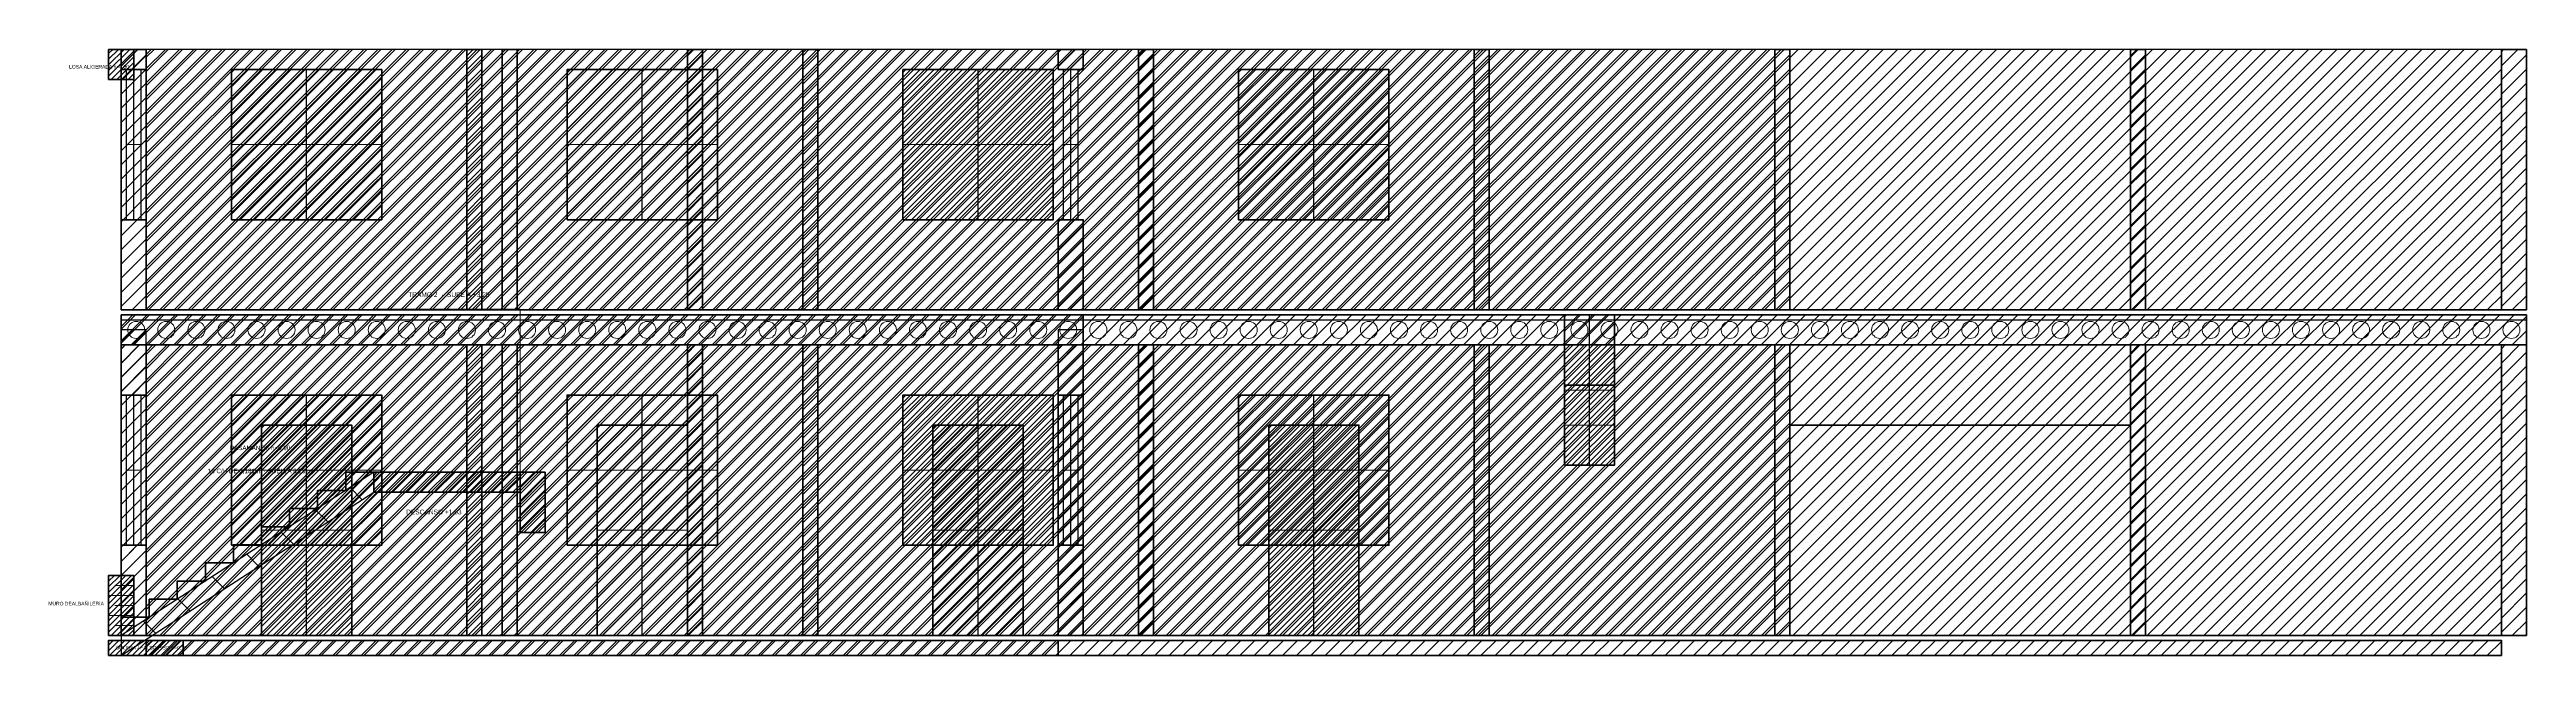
# Model space of a CAD drawing. Header units: metres. Extents: x -1.4 to 41.5, y -29.1 to 7.4.
# Drawn here: x -0.71 to 24, y -0.2 to 5.85 of the extents above; entities that cross this region are included whole.
import ezdxf
from ezdxf.enums import TextEntityAlignment as Align

# ---------------------------------------------------------------- set-up
doc = ezdxf.new("R2010")
doc.units = ezdxf.units.M
for name, color, linetype, lineweight in [('carpinteria', 7, 'CONTINUOUS', 25), ('fondo', 7, 'CONTINUOUS', 5), ('hatch', 7, 'CONTINUOUS', 9), ('hatch-2', 7, 'CONTINUOUS', 9), ('hormigon', 7, 'CONTINUOUS', 30), ('marco-fino', 7, 'CONTINUOUS', 25), ('marco-medio', 7, 'CONTINUOUS', 40), ('muro-corte', 7, 'CONTINUOUS', 60), ('muro-fill', 7, 'CONTINUOUS', 25), ('proyeccion', 7, 'CONTINUOUS', 15), ('sombra', 7, 'CONTINUOUS', 5), ('tabique-fill', 7, 'CONTINUOUS', 30), ('texto-suave', 7, 'CONTINUOUS', 5), ('vidrio', 7, 'CONTINUOUS', 18)]:
    doc.layers.add(name, color=color, linetype=linetype, lineweight=lineweight)

msp = doc.modelspace()

# ---------------------------------------------------------------- linework, layer by layer
at = {"layer": 'carpinteria'}
for p, q in [((0.05, 5.65), (0.2, 5.65)), ((0.125, 4.15), (0.125, 5.65)), ((1.12, 5.65), (2.58, 5.65)), ((1.85, 4.15), (1.85, 5.65)), ((4.47, 5.65), (5.93, 5.65)), ((5.2, 4.15), (5.2, 5.65)), ((7.82, 5.65), (9.28, 5.65)), ((8.55, 4.15), (8.55, 5.65)), ((9.4, 5.65), (9.55, 5.65)), ((9.475, 4.15), (9.475, 5.65)), ((11.17, 5.65), (12.63, 5.65)), ((11.9, 4.15), (11.9, 5.65)), ((0.05, 4.15), (0.2, 4.15)), ((1.12, 4.15), (2.58, 4.15)), ((4.47, 4.15), (5.93, 4.15)), ((7.82, 4.15), (9.28, 4.15)), ((9.4, 4.15), (9.55, 4.15)), ((11.17, 4.15), (12.63, 4.15)), ((14.42, 3.2), (14.88, 3.2)), ((14.65, 1.7), (14.65, 3.2)), ((14.42, 2.5), (14.88, 2.5)), ((14.65, 1.7), (14.65, 2.5)), ((0.05, 2.4), (0.2, 2.4)), ((0.125, 0.9), (0.125, 2.4)), ((1.12, 2.4), (2.58, 2.4)), ((1.85, 0.9), (1.85, 2.4)), ((4.47, 2.4), (5.93, 2.4)), ((5.2, 0.9), (5.2, 2.4)), ((7.82, 2.4), (9.28, 2.4)), ((8.55, 0.9), (8.55, 2.4)), ((9.4, 2.4), (9.55, 2.4)), ((9.475, 0.9), (9.475, 2.4)), ((11.17, 2.4), (12.63, 2.4)), ((11.9, 0.9), (11.9, 2.4)), ((1.42, 2.1), (2.28, 2.1)), ((1.42, 2.1), (2.28, 2.1)), ((1.85, 0), (1.85, 2.1)), ((1.85, 0), (1.85, 2.1)), ((4.77, 2.1), (5.63, 2.1)), ((4.77, 2.1), (5.63, 2.1)), ((5.2, 0), (5.2, 2.1)), ((5.2, 0), (5.2, 2.1)), ((8.12, 2.1), (8.98, 2.1)), ((8.12, 2.1), (8.98, 2.1)), ((8.55, 0), (8.55, 2.1)), ((8.55, 0), (8.55, 2.1)), ((11.47, 2.1), (12.33, 2.1)), ((11.47, 2.1), (12.33, 2.1)), ((11.9, 0), (11.9, 2.1)), ((11.9, 0), (11.9, 2.1)), ((14.42, 1.7), (14.88, 1.7)), ((14.42, 1.7), (14.88, 1.7)), ((0.05, 0.9), (0.2, 0.9)), ((1.12, 0.9), (2.58, 0.9)), ((4.47, 0.9), (5.93, 0.9)), ((7.82, 0.9), (9.28, 0.9)), ((9.4, 0.9), (9.55, 0.9)), ((11.17, 0.9), (12.63, 0.9)), ((1.42, 0), (2.28, 0)), ((1.42, 0), (2.28, 0)), ((4.77, 0), (5.63, 0)), ((4.77, 0), (5.63, 0)), ((8.12, 0), (8.98, 0)), ((8.12, 0), (8.98, 0)), ((11.47, 0), (12.33, 0)), ((11.47, 0), (12.33, 0))]:
    msp.add_line(p, q, dxfattribs=at)
for points in [[(0.05, 4.15), (0.2, 4.15), (0.2, 5.65), (0.05, 5.65)], [(9.4, 4.15), (9.55, 4.15), (9.55, 5.65), (9.4, 5.65)], [(0.05, 0.9), (0.2, 0.9), (0.2, 2.4), (0.05, 2.4)], [(9.4, 0.9), (9.55, 0.9), (9.55, 2.4), (9.4, 2.4)]]:
    msp.add_lwpolyline(points, close=True, dxfattribs=at)
at = {"layer": 'fondo'}
for points in [[(1.1, 4.15), (2.6, 4.15), (2.6, 5.65), (1.1, 5.65)], [(4.45, 4.15), (5.95, 4.15), (5.95, 5.65), (4.45, 5.65)], [(7.8, 4.15), (9.3, 4.15), (9.3, 5.65), (7.8, 5.65)], [(11.15, 4.15), (12.65, 4.15), (12.65, 5.65), (11.15, 5.65)], [(14.4, 1.7), (14.9, 1.7), (14.9, 3.2), (14.4, 3.2)], [(14.4, 1.7), (14.9, 1.7), (14.9, 2.5), (14.4, 2.5)], [(1.1, 0.9), (2.6, 0.9), (2.6, 2.4), (1.1, 2.4)], [(4.45, 0.9), (5.95, 0.9), (5.95, 2.4), (4.45, 2.4)], [(7.8, 0.9), (9.3, 0.9), (9.3, 2.4), (7.8, 2.4)], [(11.15, 0.9), (12.65, 0.9), (12.65, 2.4), (11.15, 2.4)], [(1.4, 0), (2.3, 0), (2.3, 2.1), (1.4, 2.1)], [(1.4, 0), (2.3, 0), (2.3, 2.1), (1.4, 2.1)], [(4.75, 0), (5.65, 0), (5.65, 2.1), (4.75, 2.1)], [(4.75, 0), (5.65, 0), (5.65, 2.1), (4.75, 2.1)], [(8.1, 0), (9, 0), (9, 2.1), (8.1, 2.1)], [(8.1, 0), (9, 0), (9, 2.1), (8.1, 2.1)], [(11.45, 0), (12.35, 0), (12.35, 2.1), (11.45, 2.1)], [(11.45, 0), (12.35, 0), (12.35, 2.1), (11.45, 2.1)]]:
    msp.add_lwpolyline(points, close=True, dxfattribs=at)
at = {"layer": 'hatch'}
for p, q in [((-0.125, 5.639), (0.086, 5.85)), ((-0.125, 5.696), (0.029, 5.85)), ((-0.125, 5.753), (-0.028, 5.85)), ((-0.125, 5.809), (-0.084, 5.85)), ((-0.125, 5.583), (0.125, 5.833)), ((-0.101, 5.55), (0.125, 5.776)), ((-0.045, 5.55), (0.125, 5.72)), ((0, 5.683), (0.167, 5.85)), ((0, 5.824), (0.026, 5.85)), ((0, 5.687), (0.163, 5.85)), ((0, 5.828), (0.022, 5.85)), ((0, 5.546), (0.25, 5.796)), ((0.109, 5.65), (0.25, 5.791)), ((0.25, 3.255), (2.845, 5.85)), ((0.25, 3.396), (2.704, 5.85)), ((0.25, 3.538), (2.562, 5.85)), ((0.25, 3.679), (2.421, 5.85)), ((0.25, 3.821), (2.279, 5.85)), ((0.25, 3.962), (2.138, 5.85)), ((0.25, 4.103), (1.997, 5.85)), ((0.25, 4.245), (1.855, 5.85)), ((0.25, 4.386), (1.714, 5.85)), ((0.25, 4.528), (1.572, 5.85)), ((0.25, 4.669), (1.431, 5.85)), ((0.25, 4.811), (1.289, 5.85)), ((0.25, 4.952), (1.148, 5.85)), ((0.25, 5.093), (1.007, 5.85)), ((0.25, 5.235), (0.865, 5.85)), ((0.25, 5.376), (0.724, 5.85)), ((0.25, 5.518), (0.582, 5.85)), ((0.25, 5.659), (0.441, 5.85)), ((0.25, 5.8), (0.3, 5.85)), ((0.25, 3.367), (2.733, 5.85)), ((0.25, 3.509), (2.591, 5.85)), ((0.25, 3.65), (2.45, 5.85)), ((0.25, 3.792), (2.308, 5.85)), ((0.25, 3.933), (2.167, 5.85)), ((0.25, 4.074), (2.026, 5.85)), ((0.25, 4.216), (1.884, 5.85)), ((0.25, 4.357), (1.743, 5.85)), ((0.25, 4.499), (1.601, 5.85)), ((0.25, 4.64), (1.46, 5.85)), ((0.25, 4.782), (1.318, 5.85)), ((0.25, 4.923), (1.177, 5.85)), ((0.25, 5.064), (1.036, 5.85)), ((0.25, 5.206), (0.894, 5.85)), ((0.25, 5.347), (0.753, 5.85)), ((0.25, 5.489), (0.611, 5.85)), ((0.25, 5.63), (0.47, 5.85)), ((0.25, 5.772), (0.328, 5.85)), ((0.274, 3.25), (2.874, 5.85)), ((0.387, 3.25), (2.987, 5.85)), ((0.415, 3.25), (3.015, 5.85)), ((0.528, 3.25), (3.128, 5.85)), ((0.557, 3.25), (3.157, 5.85)), ((0.669, 3.25), (3.269, 5.85)), ((0.698, 3.25), (3.298, 5.85)), ((0.811, 3.25), (3.411, 5.85)), ((0.84, 3.25), (3.44, 5.85)), ((0.952, 3.25), (3.552, 5.85)), ((0.981, 3.25), (3.581, 5.85)), ((1.094, 3.25), (3.694, 5.85)), ((1.123, 3.25), (3.723, 5.85)), ((1.235, 3.25), (3.835, 5.85)), ((1.264, 3.25), (3.864, 5.85)), ((1.376, 3.25), (3.976, 5.85)), ((1.405, 3.25), (4.005, 5.85)), ((1.518, 3.25), (4.118, 5.85)), ((1.547, 3.25), (4.147, 5.85)), ((1.659, 3.25), (4.259, 5.85)), ((1.688, 3.25), (4.288, 5.85)), ((1.801, 3.25), (4.401, 5.85)), ((1.83, 3.25), (4.43, 5.85)), ((1.942, 3.25), (4.542, 5.85)), ((1.971, 3.25), (4.571, 5.85)), ((2.084, 3.25), (4.684, 5.85)), ((2.113, 3.25), (4.713, 5.85)), ((2.225, 3.25), (4.825, 5.85)), ((2.254, 3.25), (4.854, 5.85)), ((2.366, 3.25), (4.966, 5.85)), ((2.395, 3.25), (4.995, 5.85)), ((2.508, 3.25), (5.108, 5.85)), ((2.537, 3.25), (5.137, 5.85)), ((2.649, 3.25), (5.249, 5.85)), ((2.678, 3.25), (5.278, 5.85)), ((2.791, 3.25), (5.391, 5.85)), ((2.82, 3.25), (5.42, 5.85)), ((2.932, 3.25), (5.532, 5.85)), ((2.961, 3.25), (5.561, 5.85)), ((3.074, 3.25), (5.674, 5.85)), ((3.102, 3.25), (5.702, 5.85)), ((3.215, 3.25), (5.815, 5.85)), ((3.244, 3.25), (5.844, 5.85)), ((3.356, 3.25), (5.956, 5.85)), ((3.385, 3.25), (5.985, 5.85)), ((3.45, 5.787), (3.513, 5.85)), ((3.45, 5.646), (3.6, 5.796)), ((3.498, 3.25), (6.098, 5.85)), ((3.527, 3.25), (6.127, 5.85)), ((3.639, 3.25), (6.239, 5.85)), ((3.668, 3.25), (6.268, 5.85)), ((3.781, 3.25), (6.381, 5.85)), ((3.8, 5.787), (3.863, 5.85)), ((3.8, 5.646), (3.95, 5.796)), ((3.81, 3.25), (6.41, 5.85)), ((3.922, 3.25), (6.522, 5.85)), ((3.951, 3.25), (6.551, 5.85)), ((4.063, 3.25), (6.663, 5.85)), ((4.092, 3.25), (6.692, 5.85)), ((4.205, 3.25), (6.805, 5.85)), ((4.234, 3.25), (6.834, 5.85)), ((4.346, 3.25), (6.946, 5.85)), ((4.375, 3.25), (6.975, 5.85)), ((4.488, 3.25), (7.088, 5.85)), ((4.517, 3.25), (7.117, 5.85)), ((4.629, 3.25), (7.229, 5.85)), ((4.658, 3.25), (7.258, 5.85)), ((4.771, 3.25), (7.371, 5.85)), ((4.8, 3.25), (7.4, 5.85)), ((4.912, 3.25), (7.512, 5.85)), ((4.941, 3.25), (7.541, 5.85)), ((5.053, 3.25), (7.653, 5.85)), ((5.082, 3.25), (7.682, 5.85)), ((5.195, 3.25), (7.795, 5.85)), ((5.224, 3.25), (7.824, 5.85)), ((5.336, 3.25), (7.936, 5.85)), ((5.365, 3.25), (7.965, 5.85)), ((5.478, 3.25), (8.078, 5.85)), ((5.507, 3.25), (8.107, 5.85)), ((5.619, 3.25), (8.219, 5.85)), ((5.648, 3.25), (8.248, 5.85)), ((5.65, 5.787), (5.713, 5.85)), ((5.65, 5.646), (5.8, 5.796)), ((5.761, 3.25), (8.361, 5.85)), ((5.789, 3.25), (8.389, 5.85)), ((5.902, 3.25), (8.502, 5.85)), ((5.931, 3.25), (8.531, 5.85)), ((6.043, 3.25), (8.643, 5.85)), ((6.072, 3.25), (8.672, 5.85)), ((6.185, 3.25), (8.785, 5.85)), ((6.214, 3.25), (8.814, 5.85)), ((6.326, 3.25), (8.926, 5.85)), ((6.355, 3.25), (8.955, 5.85)), ((6.468, 3.25), (9.068, 5.85)), ((6.497, 3.25), (9.097, 5.85)), ((6.609, 3.25), (9.209, 5.85)), ((6.638, 3.25), (9.238, 5.85)), ((6.751, 3.25), (9.351, 5.85)), ((6.779, 3.25), (9.379, 5.85)), ((6.8, 5.787), (6.863, 5.85)), ((6.8, 5.646), (6.95, 5.796)), ((6.892, 3.25), (9.492, 5.85)), ((6.921, 3.25), (9.521, 5.85)), ((7.033, 3.25), (9.633, 5.85)), ((7.062, 3.25), (9.662, 5.85)), ((7.175, 3.25), (9.775, 5.85)), ((7.204, 3.25), (9.804, 5.85)), ((7.316, 3.25), (9.916, 5.85)), ((7.345, 3.25), (9.945, 5.85)), ((7.458, 3.25), (10.058, 5.85)), ((7.487, 3.25), (10.087, 5.85)), ((7.599, 3.25), (10.199, 5.85)), ((7.628, 3.25), (10.228, 5.85)), ((7.74, 3.25), (10.34, 5.85)), ((7.769, 3.25), (10.369, 5.85)), ((7.882, 3.25), (10.482, 5.85)), ((7.911, 3.25), (10.511, 5.85)), ((8.023, 3.25), (10.623, 5.85)), ((8.052, 3.25), (10.652, 5.85)), ((8.165, 3.25), (10.765, 5.85)), ((8.194, 3.25), (10.794, 5.85)), ((8.306, 3.25), (10.906, 5.85)), ((8.335, 3.25), (10.935, 5.85)), ((8.448, 3.25), (11.048, 5.85)), ((8.476, 3.25), (11.076, 5.85)), ((8.589, 3.25), (11.189, 5.85)), ((8.618, 3.25), (11.218, 5.85)), ((8.73, 3.25), (11.33, 5.85)), ((8.759, 3.25), (11.359, 5.85)), ((8.872, 3.25), (11.472, 5.85)), ((8.901, 3.25), (11.501, 5.85)), ((9.013, 3.25), (11.613, 5.85)), ((9.042, 3.25), (11.642, 5.85)), ((9.155, 3.25), (11.755, 5.85)), ((9.184, 3.25), (11.784, 5.85)), ((9.296, 3.25), (11.896, 5.85)), ((9.325, 3.25), (11.925, 5.85)), ((9.35, 5.683), (9.517, 5.85)), ((9.35, 5.824), (9.376, 5.85)), ((9.438, 3.25), (12.038, 5.85)), ((9.459, 5.65), (9.6, 5.791)), ((9.466, 3.25), (12.066, 5.85)), ((9.579, 3.25), (12.179, 5.85)), ((9.608, 3.25), (12.208, 5.85)), ((9.72, 3.25), (12.32, 5.85)), ((9.749, 3.25), (12.349, 5.85)), ((9.862, 3.25), (12.462, 5.85)), ((9.891, 3.25), (12.491, 5.85)), ((10.003, 3.25), (12.603, 5.85)), ((10.032, 3.25), (12.632, 5.85)), ((10.145, 3.25), (12.745, 5.85)), ((10.15, 5.787), (10.213, 5.85)), ((10.15, 5.646), (10.3, 5.796)), ((10.174, 3.25), (12.774, 5.85)), ((10.286, 3.25), (12.886, 5.85)), ((10.315, 3.25), (12.915, 5.85)), ((10.427, 3.25), (13.027, 5.85)), ((10.456, 3.25), (13.056, 5.85)), ((10.569, 3.25), (13.169, 5.85)), ((10.598, 3.25), (13.198, 5.85)), ((10.71, 3.25), (13.31, 5.85)), ((10.739, 3.25), (13.339, 5.85)), ((10.852, 3.25), (13.452, 5.85)), ((10.881, 3.25), (13.481, 5.85)), ((10.993, 3.25), (13.593, 5.85)), ((11.022, 3.25), (13.622, 5.85)), ((11.135, 3.25), (13.735, 5.85)), ((11.163, 3.25), (13.763, 5.85)), ((11.276, 3.25), (13.876, 5.85)), ((11.305, 3.25), (13.905, 5.85)), ((11.417, 3.25), (14.017, 5.85)), ((11.446, 3.25), (14.046, 5.85)), ((11.559, 3.25), (14.159, 5.85)), ((11.588, 3.25), (14.188, 5.85)), ((11.7, 3.25), (14.3, 5.85)), ((11.729, 3.25), (14.329, 5.85)), ((11.842, 3.25), (14.442, 5.85)), ((11.871, 3.25), (14.471, 5.85)), ((11.983, 3.25), (14.583, 5.85)), ((12.012, 3.25), (14.612, 5.85)), ((12.125, 3.25), (14.725, 5.85)), ((12.153, 3.25), (14.753, 5.85)), ((12.266, 3.25), (14.866, 5.85)), ((12.295, 3.25), (14.895, 5.85)), ((12.407, 3.25), (15.007, 5.85)), ((12.436, 3.25), (15.036, 5.85)), ((12.549, 3.25), (15.149, 5.85)), ((12.578, 3.25), (15.178, 5.85)), ((12.69, 3.25), (15.29, 5.85)), ((12.719, 3.25), (15.319, 5.85)), ((12.832, 3.25), (15.432, 5.85)), ((12.861, 3.25), (15.461, 5.85)), ((12.973, 3.25), (15.573, 5.85)), ((13.002, 3.25), (15.602, 5.85)), ((13.114, 3.25), (15.714, 5.85)), ((13.143, 3.25), (15.743, 5.85)), ((13.256, 3.25), (15.856, 5.85)), ((13.285, 3.25), (15.885, 5.85)), ((13.397, 3.25), (15.997, 5.85)), ((13.426, 3.25), (16.026, 5.85)), ((13.5, 5.787), (13.563, 5.85)), ((13.5, 5.646), (13.65, 5.796)), ((13.539, 3.25), (16.139, 5.85)), ((13.568, 3.25), (16.168, 5.85)), ((13.68, 3.25), (16.28, 5.85)), ((13.709, 3.25), (16.309, 5.85)), ((13.822, 3.25), (16.422, 5.85)), ((13.851, 3.25), (16.451, 5.85)), ((13.963, 3.25), (16.563, 5.85)), ((13.992, 3.25), (16.592, 5.85)), ((14.104, 3.25), (16.65, 5.796)), ((14.133, 3.25), (16.733, 5.85)), ((14.275, 3.25), (16.875, 5.85)), ((14.416, 3.25), (17.016, 5.85)), ((14.558, 3.25), (17.158, 5.85)), ((14.699, 3.25), (17.299, 5.85)), ((14.84, 3.25), (17.44, 5.85)), ((14.982, 3.25), (17.582, 5.85)), ((15.123, 3.25), (17.723, 5.85)), ((15.265, 3.25), (17.865, 5.85)), ((15.406, 3.25), (18.006, 5.85)), ((15.548, 3.25), (18.148, 5.85)), ((15.689, 3.25), (18.289, 5.85)), ((15.83, 3.25), (18.43, 5.85)), ((15.972, 3.25), (18.572, 5.85)), ((16.113, 3.25), (18.713, 5.85)), ((16.255, 3.25), (18.855, 5.85)), ((16.396, 3.25), (18.996, 5.85)), ((16.5, 5.787), (16.563, 5.85)), ((16.5, 5.646), (16.65, 5.796)), ((16.538, 3.25), (19.138, 5.85)), ((16.679, 3.25), (19.279, 5.85)), ((16.82, 3.25), (19.42, 5.85)), ((16.962, 3.25), (19.562, 5.85)), ((17.103, 3.25), (19.703, 5.85)), ((17.245, 3.25), (19.845, 5.85)), ((17.386, 3.25), (19.986, 5.85)), ((17.527, 3.25), (20.127, 5.85)), ((17.669, 3.25), (20.269, 5.85)), ((17.81, 3.25), (20.41, 5.85)), ((17.952, 3.25), (20.552, 5.85)), ((18.093, 3.25), (20.693, 5.85)), ((18.235, 3.25), (20.835, 5.85)), ((18.376, 3.25), (20.976, 5.85)), ((18.517, 3.25), (21.117, 5.85)), ((18.659, 3.25), (21.259, 5.85)), ((18.8, 3.25), (21.4, 5.85)), ((18.942, 3.25), (21.542, 5.85)), ((19.083, 3.25), (21.683, 5.85)), ((19.225, 3.25), (21.825, 5.85)), ((19.366, 3.25), (21.966, 5.85)), ((19.507, 3.25), (22.107, 5.85)), ((19.649, 3.25), (22.249, 5.85)), ((19.79, 3.25), (22.39, 5.85)), ((19.932, 3.25), (22.532, 5.85)), ((20.05, 5.787), (20.113, 5.85)), ((20.05, 5.646), (20.2, 5.796)), ((20.073, 3.25), (22.673, 5.85)), ((20.214, 3.25), (22.814, 5.85)), ((20.356, 3.25), (22.956, 5.85)), ((20.497, 3.25), (23.097, 5.85)), ((20.639, 3.25), (23.239, 5.85)), ((20.78, 3.25), (23.38, 5.85)), ((20.922, 3.25), (23.522, 5.85)), ((21.063, 3.25), (23.663, 5.85)), ((21.204, 3.25), (23.75, 5.796)), ((23.75, 5.687), (23.913, 5.85)), ((23.75, 5.828), (23.772, 5.85)), ((23.75, 5.546), (24, 5.796)), ((0, 5.404), (0.25, 5.654)), ((0, 5.263), (0.25, 5.513)), ((0.012, 5.55), (0.125, 5.663)), ((0.068, 5.55), (0.125, 5.607)), ((1.1, 4.206), (2.544, 5.65)), ((1.1, 4.347), (2.403, 5.65)), ((1.1, 4.488), (2.262, 5.65)), ((1.1, 4.63), (2.12, 5.65)), ((1.1, 4.771), (1.979, 5.65)), ((1.1, 4.913), (1.837, 5.65)), ((1.1, 5.054), (1.696, 5.65)), ((1.1, 5.196), (1.554, 5.65)), ((1.1, 5.337), (1.413, 5.65)), ((1.1, 5.478), (1.272, 5.65)), ((1.1, 5.62), (1.13, 5.65)), ((1.186, 4.15), (2.6, 5.564)), ((3.45, 5.504), (3.6, 5.654)), ((3.45, 5.363), (3.6, 5.513)), ((3.8, 5.504), (3.95, 5.654)), ((3.8, 5.363), (3.95, 5.513)), ((4.45, 4.206), (5.894, 5.65)), ((4.45, 4.347), (5.753, 5.65)), ((4.45, 4.488), (5.612, 5.65)), ((4.45, 4.63), (5.47, 5.65)), ((4.45, 4.771), (5.329, 5.65)), ((4.45, 4.913), (5.187, 5.65)), ((4.45, 5.054), (5.046, 5.65)), ((4.45, 5.196), (4.904, 5.65)), ((4.45, 5.337), (4.763, 5.65)), ((4.45, 5.478), (4.622, 5.65)), ((4.45, 5.62), (4.48, 5.65)), ((4.536, 4.15), (5.95, 5.564)), ((5.65, 5.504), (5.8, 5.654)), ((5.65, 5.363), (5.8, 5.513)), ((6.8, 5.504), (6.95, 5.654)), ((6.8, 5.363), (6.95, 5.513)), ((7.8, 4.206), (9.244, 5.65)), ((7.8, 4.347), (9.103, 5.65)), ((7.8, 4.488), (8.962, 5.65)), ((7.8, 4.63), (8.82, 5.65)), ((7.8, 4.771), (8.679, 5.65)), ((7.8, 4.913), (8.537, 5.65)), ((7.8, 5.054), (8.396, 5.65)), ((7.8, 5.196), (8.254, 5.65)), ((7.8, 5.337), (8.113, 5.65)), ((7.8, 5.478), (7.972, 5.65)), ((7.8, 5.62), (7.83, 5.65)), ((7.886, 4.15), (9.3, 5.564)), ((10.15, 5.504), (10.3, 5.654)), ((10.15, 5.363), (10.3, 5.513)), ((11.15, 4.206), (12.594, 5.65)), ((11.15, 4.347), (12.453, 5.65)), ((11.15, 4.488), (12.312, 5.65)), ((11.15, 4.63), (12.17, 5.65)), ((11.15, 4.771), (12.029, 5.65)), ((11.15, 4.913), (11.887, 5.65)), ((11.15, 5.054), (11.746, 5.65)), ((11.15, 5.196), (11.604, 5.65)), ((11.15, 5.337), (11.463, 5.65)), ((11.15, 5.478), (11.322, 5.65)), ((11.15, 5.62), (11.18, 5.65)), ((11.236, 4.15), (12.65, 5.564)), ((13.5, 5.504), (13.65, 5.654)), ((13.5, 5.363), (13.65, 5.513)), ((14.246, 3.25), (16.65, 5.654)), ((14.387, 3.25), (16.65, 5.513)), ((16.5, 5.504), (16.65, 5.654)), ((16.5, 5.363), (16.65, 5.513)), ((20.05, 5.504), (20.2, 5.654)), ((20.05, 5.363), (20.2, 5.513)), ((21.346, 3.25), (23.75, 5.654)), ((21.487, 3.25), (23.75, 5.513)), ((23.75, 5.404), (24, 5.654)), ((23.75, 5.263), (24, 5.513)), ((0, 5.121), (0.25, 5.371)), ((0, 4.98), (0.25, 5.23)), ((1.327, 4.15), (2.6, 5.423)), ((1.469, 4.15), (2.6, 5.281)), ((3.45, 5.221), (3.6, 5.371)), ((3.45, 5.08), (3.6, 5.23)), ((3.8, 5.221), (3.95, 5.371)), ((3.8, 5.08), (3.95, 5.23)), ((4.677, 4.15), (5.95, 5.423)), ((4.819, 4.15), (5.95, 5.281)), ((5.65, 5.221), (5.8, 5.371)), ((5.65, 5.08), (5.8, 5.23)), ((6.8, 5.221), (6.95, 5.371)), ((6.8, 5.08), (6.95, 5.23)), ((8.027, 4.15), (9.3, 5.423)), ((8.169, 4.15), (9.3, 5.281)), ((10.15, 5.221), (10.3, 5.371)), ((10.15, 5.08), (10.3, 5.23)), ((11.377, 4.15), (12.65, 5.423)), ((11.519, 4.15), (12.65, 5.281)), ((13.5, 5.221), (13.65, 5.371)), ((13.5, 5.08), (13.65, 5.23)), ((14.529, 3.25), (16.65, 5.371)), ((14.67, 3.25), (16.65, 5.23)), ((16.5, 5.221), (16.65, 5.371)), ((16.5, 5.08), (16.65, 5.23)), ((20.05, 5.221), (20.2, 5.371)), ((20.05, 5.08), (20.2, 5.23)), ((21.629, 3.25), (23.75, 5.371)), ((21.77, 3.25), (23.75, 5.23)), ((23.75, 5.121), (24, 5.371)), ((23.75, 4.98), (24, 5.23)), ((0, 4.838), (0.25, 5.088)), ((0, 4.697), (0.25, 4.947)), ((1.61, 4.15), (2.6, 5.14)), ((1.751, 4.15), (2.6, 4.999)), ((3.45, 4.938), (3.6, 5.088)), ((3.45, 4.797), (3.6, 4.947)), ((3.8, 4.938), (3.95, 5.088)), ((3.8, 4.797), (3.95, 4.947)), ((4.96, 4.15), (5.95, 5.14)), ((5.101, 4.15), (5.95, 4.999)), ((5.65, 4.938), (5.8, 5.088)), ((5.65, 4.797), (5.8, 4.947)), ((6.8, 4.938), (6.95, 5.088)), ((6.8, 4.797), (6.95, 4.947)), ((8.31, 4.15), (9.3, 5.14)), ((8.451, 4.15), (9.3, 4.999)), ((10.15, 4.938), (10.3, 5.088)), ((10.15, 4.797), (10.3, 4.947)), ((11.66, 4.15), (12.65, 5.14)), ((11.801, 4.15), (12.65, 4.999)), ((13.5, 4.938), (13.65, 5.088)), ((13.5, 4.797), (13.65, 4.947)), ((14.812, 3.25), (16.65, 5.088)), ((14.953, 3.25), (16.65, 4.947)), ((16.5, 4.938), (16.65, 5.088)), ((16.5, 4.797), (16.65, 4.947)), ((20.05, 4.938), (20.2, 5.088)), ((20.05, 4.797), (20.2, 4.947)), ((21.912, 3.25), (23.75, 5.088)), ((22.053, 3.25), (23.75, 4.947)), ((23.75, 4.838), (24, 5.088)), ((23.75, 4.697), (24, 4.947)), ((0, 4.556), (0.25, 4.806)), ((1.893, 4.15), (2.6, 4.857)), ((2.034, 4.15), (2.6, 4.716)), ((3.45, 4.656), (3.6, 4.806)), ((3.8, 4.656), (3.95, 4.806)), ((5.243, 4.15), (5.95, 4.857)), ((5.384, 4.15), (5.95, 4.716)), ((5.65, 4.656), (5.8, 4.806)), ((6.8, 4.656), (6.95, 4.806)), ((8.593, 4.15), (9.3, 4.857)), ((8.734, 4.15), (9.3, 4.716)), ((10.15, 4.656), (10.3, 4.806)), ((11.943, 4.15), (12.65, 4.857)), ((12.084, 4.15), (12.65, 4.716)), ((13.5, 4.656), (13.65, 4.806)), ((15.094, 3.25), (16.65, 4.806)), ((16.5, 4.656), (16.65, 4.806)), ((20.05, 4.656), (20.2, 4.806)), ((22.194, 3.25), (23.75, 4.806)), ((23.75, 4.556), (24, 4.806)), ((0, 4.414), (0.25, 4.664)), ((0, 4.273), (0.25, 4.523)), ((2.176, 4.15), (2.6, 4.574)), ((3.45, 4.514), (3.6, 4.664)), ((3.45, 4.373), (3.6, 4.523)), ((3.8, 4.514), (3.95, 4.664)), ((3.8, 4.373), (3.95, 4.523)), ((5.526, 4.15), (5.95, 4.574)), ((5.65, 4.514), (5.8, 4.664)), ((5.65, 4.373), (5.8, 4.523)), ((6.8, 4.514), (6.95, 4.664)), ((6.8, 4.373), (6.95, 4.523)), ((8.876, 4.15), (9.3, 4.574)), ((10.15, 4.514), (10.3, 4.664)), ((10.15, 4.373), (10.3, 4.523)), ((12.226, 4.15), (12.65, 4.574)), ((13.5, 4.514), (13.65, 4.664)), ((13.5, 4.373), (13.65, 4.523)), ((15.236, 3.25), (16.65, 4.664)), ((15.377, 3.25), (16.65, 4.523)), ((16.5, 4.514), (16.65, 4.664)), ((16.5, 4.373), (16.65, 4.523)), ((20.05, 4.514), (20.2, 4.664)), ((20.05, 4.373), (20.2, 4.523)), ((22.336, 3.25), (23.75, 4.664)), ((22.477, 3.25), (23.75, 4.523)), ((23.75, 4.414), (24, 4.664)), ((23.75, 4.273), (24, 4.523)), ((0, 4.131), (0.25, 4.381)), ((0, 3.99), (0.25, 4.24)), ((2.317, 4.15), (2.6, 4.433)), ((2.459, 4.15), (2.6, 4.291)), ((3.45, 4.231), (3.6, 4.381)), ((3.45, 4.09), (3.6, 4.24)), ((3.8, 4.231), (3.95, 4.381)), ((3.8, 4.09), (3.95, 4.24)), ((5.65, 4.231), (5.8, 4.381)), ((5.65, 4.09), (5.8, 4.24)), ((5.667, 4.15), (5.95, 4.433)), ((5.809, 4.15), (5.95, 4.291)), ((6.8, 4.231), (6.95, 4.381)), ((6.8, 4.09), (6.95, 4.24)), ((9.017, 4.15), (9.3, 4.433)), ((9.159, 4.15), (9.3, 4.291)), ((10.15, 4.231), (10.3, 4.381)), ((10.15, 4.09), (10.3, 4.24)), ((12.367, 4.15), (12.65, 4.433)), ((12.509, 4.15), (12.65, 4.291)), ((13.5, 4.231), (13.65, 4.381)), ((13.5, 4.09), (13.65, 4.24)), ((15.519, 3.25), (16.65, 4.381)), ((15.66, 3.25), (16.65, 4.24)), ((16.5, 4.231), (16.65, 4.381)), ((16.5, 4.09), (16.65, 4.24)), ((20.05, 4.231), (20.2, 4.381)), ((20.05, 4.09), (20.2, 4.24)), ((22.619, 3.25), (23.75, 4.381)), ((22.76, 3.25), (23.75, 4.24)), ((23.75, 4.131), (24, 4.381)), ((23.75, 3.99), (24, 4.24)), ((0, 3.99), (0.16, 4.15)), ((0, 4.131), (0.019, 4.15)), ((0, 3.849), (0.25, 4.099)), ((0, 3.849), (0.25, 4.099)), ((0, 3.707), (0.25, 3.957)), ((0, 3.707), (0.25, 3.957)), ((3.45, 3.949), (3.6, 4.099)), ((3.45, 3.807), (3.6, 3.957)), ((3.8, 3.949), (3.95, 4.099)), ((3.8, 3.807), (3.95, 3.957)), ((5.65, 3.949), (5.8, 4.099)), ((5.65, 3.807), (5.8, 3.957)), ((6.8, 3.949), (6.95, 4.099)), ((6.8, 3.807), (6.95, 3.957)), ((9.35, 3.99), (9.51, 4.15)), ((9.35, 4.131), (9.369, 4.15)), ((9.35, 3.849), (9.6, 4.099)), ((9.35, 3.707), (9.6, 3.957)), ((10.15, 3.949), (10.3, 4.099)), ((10.15, 3.807), (10.3, 3.957)), ((13.5, 3.949), (13.65, 4.099)), ((13.5, 3.807), (13.65, 3.957)), ((15.801, 3.25), (16.65, 4.099)), ((15.943, 3.25), (16.65, 3.957)), ((16.5, 3.949), (16.65, 4.099)), ((16.5, 3.807), (16.65, 3.957)), ((20.05, 3.949), (20.2, 4.099)), ((20.05, 3.807), (20.2, 3.957)), ((22.901, 3.25), (23.75, 4.099)), ((23.043, 3.25), (23.75, 3.957)), ((23.75, 3.849), (24, 4.099)), ((23.75, 3.707), (24, 3.957)), ((0, 3.566), (0.25, 3.816)), ((0, 3.566), (0.25, 3.816)), ((3.45, 3.666), (3.6, 3.816)), ((3.8, 3.666), (3.95, 3.816)), ((5.65, 3.666), (5.8, 3.816)), ((6.8, 3.666), (6.95, 3.816)), ((9.35, 3.566), (9.6, 3.816)), ((10.15, 3.666), (10.3, 3.816)), ((13.5, 3.666), (13.65, 3.816)), ((16.084, 3.25), (16.65, 3.816)), ((16.5, 3.666), (16.65, 3.816)), ((20.05, 3.666), (20.2, 3.816)), ((23.184, 3.25), (23.75, 3.816)), ((23.75, 3.566), (24, 3.816)), ((0, 3.424), (0.25, 3.674)), ((0, 3.424), (0.25, 3.674)), ((0, 3.283), (0.25, 3.533)), ((0, 3.283), (0.25, 3.533)), ((3.45, 3.524), (3.6, 3.674)), ((3.45, 3.383), (3.6, 3.533)), ((3.8, 3.524), (3.95, 3.674)), ((3.8, 3.383), (3.95, 3.533)), ((5.65, 3.524), (5.8, 3.674)), ((5.65, 3.383), (5.8, 3.533)), ((6.8, 3.524), (6.95, 3.674)), ((6.8, 3.383), (6.95, 3.533)), ((9.35, 3.424), (9.6, 3.674)), ((9.35, 3.283), (9.6, 3.533)), ((10.15, 3.524), (10.3, 3.674)), ((10.15, 3.383), (10.3, 3.533)), ((13.5, 3.524), (13.65, 3.674)), ((13.5, 3.383), (13.65, 3.533)), ((16.226, 3.25), (16.65, 3.674)), ((16.367, 3.25), (16.65, 3.533)), ((16.5, 3.524), (16.65, 3.674)), ((16.5, 3.383), (16.65, 3.533)), ((20.05, 3.524), (20.2, 3.674)), ((20.05, 3.383), (20.2, 3.533)), ((23.326, 3.25), (23.75, 3.674)), ((23.467, 3.25), (23.75, 3.533)), ((23.75, 3.424), (24, 3.674)), ((23.75, 3.283), (24, 3.533)), ((0.109, 3.25), (0.25, 3.391)), ((0.109, 3.25), (0.25, 3.391)), ((3.459, 3.25), (3.6, 3.391)), ((3.809, 3.25), (3.95, 3.391)), ((5.659, 3.25), (5.8, 3.391)), ((6.809, 3.25), (6.95, 3.391)), ((9.459, 3.25), (9.6, 3.391)), ((10.159, 3.25), (10.3, 3.391)), ((13.509, 3.25), (13.65, 3.391)), ((16.509, 3.25), (16.65, 3.391)), ((16.509, 3.25), (16.65, 3.391)), ((20.059, 3.25), (20.2, 3.391)), ((23.609, 3.25), (23.75, 3.391)), ((23.859, 3.25), (24, 3.391)), ((0, 2.917), (0.283, 3.2)), ((0, 3.058), (0.142, 3.2)), ((0, 3.199), (0.001, 3.2)), ((0, 2.942), (0.258, 3.2)), ((0, 3.083), (0.117, 3.2)), ((0, 2.933), (0.117, 3.05)), ((0.1, 2.9), (0.4, 3.2)), ((0.109, 2.9), (0.25, 3.041)), ((0.125, 2.9), (0.425, 3.2)), ((0.241, 2.9), (0.541, 3.2)), ((0.266, 2.9), (0.566, 3.2)), ((0.383, 2.9), (0.683, 3.2)), ((0.408, 2.9), (0.708, 3.2)), ((0.524, 2.9), (0.824, 3.2)), ((0.549, 2.9), (0.849, 3.2)), ((0.665, 2.9), (0.965, 3.2)), ((0.69, 2.9), (0.99, 3.2)), ((0.807, 2.9), (1.107, 3.2)), ((0.832, 2.9), (1.132, 3.2)), ((0.948, 2.9), (1.248, 3.2)), ((0.973, 2.9), (1.273, 3.2)), ((1.09, 2.9), (1.39, 3.2)), ((1.115, 2.9), (1.415, 3.2)), ((1.231, 2.9), (1.531, 3.2)), ((1.256, 2.9), (1.556, 3.2)), ((1.373, 2.9), (1.673, 3.2)), ((1.398, 2.9), (1.698, 3.2)), ((1.514, 2.9), (1.814, 3.2)), ((1.539, 2.9), (1.839, 3.2)), ((1.655, 2.9), (1.955, 3.2)), ((1.68, 2.9), (1.98, 3.2)), ((1.797, 2.9), (2.097, 3.2)), ((1.822, 2.9), (2.122, 3.2)), ((1.938, 2.9), (2.238, 3.2)), ((1.963, 2.9), (2.263, 3.2)), ((2.08, 2.9), (2.38, 3.2)), ((2.105, 2.9), (2.405, 3.2)), ((2.221, 2.9), (2.521, 3.2)), ((2.246, 2.9), (2.546, 3.2)), ((2.363, 2.9), (2.663, 3.2)), ((2.388, 2.9), (2.688, 3.2)), ((2.504, 2.9), (2.804, 3.2)), ((2.529, 2.9), (2.829, 3.2)), ((2.645, 2.9), (2.945, 3.2)), ((2.67, 2.9), (2.97, 3.2)), ((2.787, 2.9), (3.087, 3.2)), ((2.812, 2.9), (3.112, 3.2)), ((2.928, 2.9), (3.228, 3.2)), ((2.953, 2.9), (3.253, 3.2)), ((3.07, 2.9), (3.37, 3.2)), ((3.095, 2.9), (3.395, 3.2)), ((3.211, 2.9), (3.511, 3.2)), ((3.236, 2.9), (3.536, 3.2)), ((3.352, 2.9), (3.652, 3.2)), ((3.377, 2.9), (3.677, 3.2)), ((3.494, 2.9), (3.794, 3.2)), ((3.519, 2.9), (3.819, 3.2)), ((3.635, 2.9), (3.935, 3.2)), ((3.66, 2.9), (3.96, 3.2)), ((3.777, 2.9), (4.077, 3.2)), ((3.802, 2.9), (4.102, 3.2)), ((3.918, 2.9), (4.218, 3.2)), ((3.943, 2.9), (4.243, 3.2)), ((4.06, 2.9), (4.36, 3.2)), ((4.085, 2.9), (4.385, 3.2)), ((4.201, 2.9), (4.501, 3.2)), ((4.226, 2.9), (4.526, 3.2)), ((4.342, 2.9), (4.642, 3.2)), ((4.367, 2.9), (4.667, 3.2)), ((4.484, 2.9), (4.784, 3.2)), ((4.509, 2.9), (4.809, 3.2)), ((4.625, 2.9), (4.925, 3.2)), ((4.65, 2.9), (4.95, 3.2)), ((4.767, 2.9), (5.067, 3.2)), ((4.792, 2.9), (5.092, 3.2)), ((4.908, 2.9), (5.208, 3.2)), ((4.933, 2.9), (5.233, 3.2)), ((5.05, 2.9), (5.35, 3.2)), ((5.075, 2.9), (5.375, 3.2)), ((5.191, 2.9), (5.491, 3.2)), ((5.216, 2.9), (5.516, 3.2)), ((5.332, 2.9), (5.632, 3.2)), ((5.357, 2.9), (5.657, 3.2)), ((5.474, 2.9), (5.774, 3.2)), ((5.499, 2.9), (5.799, 3.2)), ((5.615, 2.9), (5.915, 3.2)), ((5.64, 2.9), (5.94, 3.2)), ((5.757, 2.9), (6.057, 3.2)), ((5.782, 2.9), (6.082, 3.2)), ((5.898, 2.9), (6.198, 3.2)), ((5.923, 2.9), (6.223, 3.2)), ((6.039, 2.9), (6.339, 3.2)), ((6.064, 2.9), (6.364, 3.2)), ((6.181, 2.9), (6.481, 3.2)), ((6.206, 2.9), (6.506, 3.2)), ((6.322, 2.9), (6.622, 3.2)), ((6.347, 2.9), (6.647, 3.2)), ((6.464, 2.9), (6.764, 3.2)), ((6.489, 2.9), (6.789, 3.2)), ((6.605, 2.9), (6.905, 3.2)), ((6.63, 2.9), (6.93, 3.2)), ((6.747, 2.9), (7.047, 3.2)), ((6.772, 2.9), (7.072, 3.2)), ((6.888, 2.9), (7.188, 3.2)), ((6.913, 2.9), (7.213, 3.2)), ((7.029, 2.9), (7.329, 3.2)), ((7.054, 2.9), (7.354, 3.2)), ((7.171, 2.9), (7.471, 3.2)), ((7.196, 2.9), (7.496, 3.2)), ((7.312, 2.9), (7.612, 3.2)), ((7.337, 2.9), (7.637, 3.2)), ((7.454, 2.9), (7.754, 3.2)), ((7.479, 2.9), (7.779, 3.2)), ((7.595, 2.9), (7.895, 3.2)), ((7.62, 2.9), (7.92, 3.2)), ((7.737, 2.9), (8.037, 3.2)), ((7.762, 2.9), (8.062, 3.2)), ((7.878, 2.9), (8.178, 3.2)), ((7.903, 2.9), (8.203, 3.2)), ((8.019, 2.9), (8.319, 3.2)), ((8.044, 2.9), (8.344, 3.2)), ((8.161, 2.9), (8.461, 3.2)), ((8.186, 2.9), (8.486, 3.2)), ((8.302, 2.9), (8.602, 3.2)), ((8.327, 2.9), (8.627, 3.2)), ((8.444, 2.9), (8.744, 3.2)), ((8.469, 2.9), (8.769, 3.2)), ((8.585, 2.9), (8.885, 3.2)), ((8.61, 2.9), (8.91, 3.2)), ((8.726, 2.9), (9.026, 3.2)), ((8.751, 2.9), (9.051, 3.2)), ((8.868, 2.9), (9.168, 3.2)), ((8.893, 2.9), (9.193, 3.2)), ((9.009, 2.9), (9.309, 3.2)), ((9.034, 2.9), (9.334, 3.2)), ((9.151, 2.9), (9.451, 3.2)), ((9.176, 2.9), (9.476, 3.2)), ((9.292, 2.9), (9.592, 3.2)), ((9.317, 2.9), (9.6, 3.183)), ((9.35, 2.933), (9.467, 3.05)), ((9.434, 2.9), (9.734, 3.2)), ((9.459, 2.9), (9.6, 3.041)), ((9.459, 2.9), (9.6, 3.041)), ((9.575, 2.9), (9.875, 3.2)), ((9.716, 2.9), (10.016, 3.2)), ((9.858, 2.9), (10.158, 3.2)), ((9.999, 2.9), (10.299, 3.2)), ((10.141, 2.9), (10.441, 3.2)), ((10.282, 2.9), (10.582, 3.2)), ((10.424, 2.9), (10.724, 3.2)), ((10.565, 2.9), (10.865, 3.2)), ((10.706, 2.9), (11.006, 3.2)), ((10.848, 2.9), (11.148, 3.2)), ((10.989, 2.9), (11.289, 3.2)), ((11.131, 2.9), (11.431, 3.2)), ((11.272, 2.9), (11.572, 3.2)), ((11.413, 2.9), (11.713, 3.2)), ((11.555, 2.9), (11.855, 3.2)), ((11.696, 2.9), (11.996, 3.2)), ((11.838, 2.9), (12.138, 3.2)), ((11.979, 2.9), (12.279, 3.2)), ((12.121, 2.9), (12.421, 3.2)), ((12.262, 2.9), (12.562, 3.2)), ((12.403, 2.9), (12.703, 3.2)), ((12.545, 2.9), (12.845, 3.2)), ((12.686, 2.9), (12.986, 3.2)), ((12.828, 2.9), (13.128, 3.2)), ((12.969, 2.9), (13.269, 3.2)), ((13.111, 2.9), (13.411, 3.2)), ((13.252, 2.9), (13.552, 3.2)), ((13.393, 2.9), (13.693, 3.2)), ((13.535, 2.9), (13.835, 3.2)), ((13.676, 2.9), (13.976, 3.2)), ((13.818, 2.9), (14.118, 3.2)), ((13.959, 2.9), (14.259, 3.2)), ((14.101, 2.9), (14.401, 3.2)), ((14.242, 2.9), (14.542, 3.2)), ((14.383, 2.9), (14.683, 3.2)), ((14.4, 2.756), (14.844, 3.2)), ((14.4, 2.897), (14.703, 3.2)), ((14.4, 3.038), (14.562, 3.2)), ((14.4, 3.18), (14.42, 3.2)), ((14.4, 2.614), (14.9, 3.114)), ((14.4, 2.473), (14.9, 2.973)), ((14.525, 2.9), (14.825, 3.2)), ((14.666, 2.9), (14.966, 3.2)), ((14.808, 2.9), (15.108, 3.2)), ((14.949, 2.9), (15.249, 3.2)), ((15.09, 2.9), (15.39, 3.2)), ((15.232, 2.9), (15.532, 3.2)), ((15.373, 2.9), (15.673, 3.2)), ((15.515, 2.9), (15.815, 3.2)), ((15.656, 2.9), (15.956, 3.2)), ((15.798, 2.9), (16.098, 3.2)), ((15.939, 2.9), (16.239, 3.2)), ((16.08, 2.9), (16.38, 3.2)), ((16.222, 2.9), (16.522, 3.2)), ((16.363, 2.9), (16.663, 3.2)), ((16.505, 2.9), (16.805, 3.2)), ((16.646, 2.9), (16.946, 3.2)), ((16.788, 2.9), (17.088, 3.2)), ((16.929, 2.9), (17.229, 3.2)), ((17.07, 2.9), (17.37, 3.2)), ((17.212, 2.9), (17.512, 3.2)), ((17.353, 2.9), (17.653, 3.2)), ((17.495, 2.9), (17.795, 3.2)), ((17.636, 2.9), (17.936, 3.2)), ((17.777, 2.9), (18.077, 3.2)), ((17.919, 2.9), (18.219, 3.2)), ((18.06, 2.9), (18.36, 3.2)), ((18.202, 2.9), (18.502, 3.2)), ((18.343, 2.9), (18.643, 3.2)), ((18.485, 2.9), (18.785, 3.2)), ((18.626, 2.9), (18.926, 3.2)), ((18.767, 2.9), (19.067, 3.2)), ((18.909, 2.9), (19.209, 3.2)), ((19.05, 2.9), (19.35, 3.2)), ((19.192, 2.9), (19.492, 3.2)), ((19.333, 2.9), (19.633, 3.2)), ((19.475, 2.9), (19.775, 3.2)), ((19.616, 2.9), (19.916, 3.2)), ((19.757, 2.9), (20.057, 3.2)), ((19.899, 2.9), (20.199, 3.2)), ((20.04, 2.9), (20.34, 3.2)), ((20.182, 2.9), (20.482, 3.2)), ((20.323, 2.9), (20.623, 3.2)), ((20.464, 2.9), (20.764, 3.2)), ((20.606, 2.9), (20.906, 3.2)), ((20.747, 2.9), (21.047, 3.2)), ((20.889, 2.9), (21.189, 3.2)), ((21.03, 2.9), (21.33, 3.2)), ((21.172, 2.9), (21.472, 3.2)), ((21.313, 2.9), (21.613, 3.2)), ((21.454, 2.9), (21.754, 3.2)), ((21.596, 2.9), (21.896, 3.2)), ((21.737, 2.9), (22.037, 3.2)), ((21.879, 2.9), (22.179, 3.2)), ((22.02, 2.9), (22.32, 3.2)), ((22.162, 2.9), (22.462, 3.2)), ((22.303, 2.9), (22.603, 3.2)), ((22.444, 2.9), (22.744, 3.2)), ((22.586, 2.9), (22.886, 3.2)), ((22.727, 2.9), (23.027, 3.2)), ((22.869, 2.9), (23.169, 3.2)), ((23.01, 2.9), (23.31, 3.2)), ((23.151, 2.9), (23.451, 3.2)), ((23.293, 2.9), (23.593, 3.2)), ((23.434, 2.9), (23.734, 3.2)), ((23.576, 2.9), (23.876, 3.2)), ((23.717, 2.9), (24, 3.183)), ((23.859, 2.9), (24, 3.041)), ((0, 2.72), (0.18, 2.9)), ((0, 2.861), (0.039, 2.9)), ((0, 2.716), (0.184, 2.9)), ((0, 2.857), (0.043, 2.9)), ((0, 2.72), (0.18, 2.9)), ((0, 2.861), (0.039, 2.9)), ((0, 2.578), (0.25, 2.828)), ((0, 2.578), (0.25, 2.828)), ((0, 2.574), (0.25, 2.824)), ((0.25, 0.005), (3.145, 2.9)), ((0.25, 0.146), (3.004, 2.9)), ((0.25, 0.288), (2.862, 2.9)), ((0.25, 0.429), (2.721, 2.9)), ((0.25, 0.571), (2.579, 2.9)), ((0.25, 0.712), (2.438, 2.9)), ((0.25, 0.853), (2.297, 2.9)), ((0.25, 0.995), (2.155, 2.9)), ((0.25, 1.136), (2.014, 2.9)), ((0.25, 1.278), (1.872, 2.9)), ((0.25, 1.419), (1.731, 2.9)), ((0.25, 1.561), (1.589, 2.9)), ((0.25, 1.702), (1.448, 2.9)), ((0.25, 1.843), (1.307, 2.9)), ((0.25, 1.985), (1.165, 2.9)), ((0.25, 2.126), (1.024, 2.9)), ((0.25, 2.268), (0.882, 2.9)), ((0.25, 2.409), (0.741, 2.9)), ((0.25, 2.55), (0.6, 2.9)), ((0.25, 2.692), (0.458, 2.9)), ((0.25, 2.833), (0.317, 2.9)), ((0.25, 0.117), (3.033, 2.9)), ((0.25, 0.259), (2.891, 2.9)), ((0.25, 0.4), (2.75, 2.9)), ((0.25, 0.542), (2.608, 2.9)), ((0.25, 0.683), (2.467, 2.9)), ((0.25, 0.824), (2.326, 2.9)), ((0.25, 0.966), (2.184, 2.9)), ((0.25, 1.107), (2.043, 2.9)), ((0.25, 1.249), (1.901, 2.9)), ((0.25, 1.39), (1.76, 2.9)), ((0.25, 1.532), (1.618, 2.9)), ((0.25, 1.673), (1.477, 2.9)), ((0.25, 1.814), (1.336, 2.9)), ((0.25, 1.956), (1.194, 2.9)), ((0.25, 2.097), (1.053, 2.9)), ((0.25, 2.239), (0.911, 2.9)), ((0.25, 2.38), (0.77, 2.9)), ((0.25, 2.522), (0.628, 2.9)), ((0.25, 2.663), (0.487, 2.9)), ((0.25, 2.804), (0.346, 2.9)), ((0.274, 0), (3.174, 2.9)), ((0.387, 0), (3.287, 2.9)), ((0.415, 0), (3.315, 2.9)), ((0.528, 0), (3.428, 2.9)), ((0.557, 0), (3.457, 2.9)), ((0.669, 0), (3.569, 2.9)), ((0.698, 0), (3.598, 2.9)), ((0.811, 0), (3.711, 2.9)), ((0.84, 0), (3.74, 2.9)), ((0.952, 0), (3.852, 2.9)), ((0.981, 0), (3.881, 2.9)), ((1.094, 0), (3.994, 2.9)), ((1.123, 0), (4.023, 2.9)), ((1.235, 0), (4.135, 2.9)), ((1.264, 0), (4.164, 2.9)), ((1.376, 0), (4.276, 2.9)), ((1.405, 0), (4.305, 2.9)), ((1.518, 0), (4.418, 2.9)), ((1.547, 0), (4.447, 2.9)), ((1.659, 0), (4.559, 2.9)), ((1.688, 0), (4.588, 2.9)), ((1.801, 0), (4.701, 2.9)), ((1.83, 0), (4.73, 2.9)), ((1.942, 0), (4.842, 2.9)), ((1.971, 0), (4.871, 2.9)), ((2.084, 0), (4.984, 2.9)), ((2.113, 0), (5.013, 2.9)), ((2.225, 0), (5.125, 2.9)), ((2.254, 0), (5.154, 2.9)), ((2.366, 0), (5.266, 2.9)), ((2.395, 0), (5.295, 2.9)), ((2.508, 0), (5.408, 2.9)), ((2.537, 0), (5.437, 2.9)), ((2.649, 0), (5.549, 2.9)), ((2.678, 0), (5.578, 2.9)), ((2.791, 0), (5.691, 2.9)), ((2.82, 0), (5.72, 2.9)), ((2.932, 0), (5.832, 2.9)), ((2.961, 0), (5.861, 2.9)), ((3.074, 0), (5.974, 2.9)), ((3.102, 0), (6.002, 2.9)), ((3.215, 0), (6.115, 2.9)), ((3.244, 0), (6.144, 2.9)), ((3.356, 0), (6.256, 2.9)), ((3.385, 0), (6.285, 2.9)), ((3.45, 2.82), (3.53, 2.9)), ((3.45, 2.678), (3.6, 2.828)), ((3.498, 0), (6.398, 2.9)), ((3.527, 0), (6.427, 2.9)), ((3.639, 0), (6.539, 2.9)), ((3.668, 0), (6.568, 2.9)), ((3.781, 0), (6.681, 2.9)), ((3.8, 2.82), (3.88, 2.9)), ((3.8, 2.678), (3.95, 2.828)), ((3.81, 0), (6.71, 2.9)), ((3.922, 0), (6.822, 2.9)), ((3.951, 0), (6.851, 2.9)), ((4.063, 0), (6.963, 2.9)), ((4.092, 0), (6.992, 2.9)), ((4.205, 0), (7.105, 2.9)), ((4.234, 0), (7.134, 2.9)), ((4.346, 0), (7.246, 2.9)), ((4.375, 0), (7.275, 2.9)), ((4.488, 0), (7.388, 2.9)), ((4.517, 0), (7.417, 2.9)), ((4.629, 0), (7.529, 2.9)), ((4.658, 0), (7.558, 2.9)), ((4.771, 0), (7.671, 2.9)), ((4.8, 0), (7.7, 2.9)), ((4.912, 0), (7.812, 2.9)), ((4.941, 0), (7.841, 2.9)), ((5.053, 0), (7.953, 2.9)), ((5.082, 0), (7.982, 2.9)), ((5.195, 0), (8.095, 2.9)), ((5.224, 0), (8.124, 2.9)), ((5.336, 0), (8.236, 2.9)), ((5.365, 0), (8.265, 2.9)), ((5.478, 0), (8.378, 2.9)), ((5.507, 0), (8.407, 2.9)), ((5.619, 0), (8.519, 2.9)), ((5.648, 0), (8.548, 2.9)), ((5.65, 2.82), (5.73, 2.9)), ((5.65, 2.678), (5.8, 2.828)), ((5.761, 0), (8.661, 2.9)), ((5.789, 0), (8.689, 2.9)), ((5.902, 0), (8.802, 2.9)), ((5.931, 0), (8.831, 2.9)), ((6.043, 0), (8.943, 2.9)), ((6.072, 0), (8.972, 2.9)), ((6.185, 0), (9.085, 2.9)), ((6.214, 0), (9.114, 2.9)), ((6.326, 0), (9.226, 2.9)), ((6.355, 0), (9.255, 2.9)), ((6.468, 0), (9.368, 2.9)), ((6.497, 0), (9.397, 2.9)), ((6.609, 0), (9.509, 2.9)), ((6.638, 0), (9.538, 2.9)), ((6.751, 0), (9.651, 2.9)), ((6.779, 0), (9.679, 2.9)), ((6.8, 2.82), (6.88, 2.9)), ((6.8, 2.678), (6.95, 2.828)), ((6.892, 0), (9.792, 2.9)), ((6.921, 0), (9.821, 2.9)), ((7.033, 0), (9.933, 2.9)), ((7.062, 0), (9.962, 2.9)), ((7.175, 0), (10.075, 2.9)), ((7.204, 0), (10.104, 2.9)), ((7.316, 0), (10.216, 2.9)), ((7.345, 0), (10.245, 2.9)), ((7.458, 0), (10.358, 2.9)), ((7.487, 0), (10.387, 2.9)), ((7.599, 0), (10.499, 2.9)), ((7.628, 0), (10.528, 2.9)), ((7.74, 0), (10.64, 2.9)), ((7.769, 0), (10.669, 2.9)), ((7.882, 0), (10.782, 2.9)), ((7.911, 0), (10.811, 2.9)), ((8.023, 0), (10.923, 2.9)), ((8.052, 0), (10.952, 2.9)), ((8.165, 0), (11.065, 2.9)), ((8.194, 0), (11.094, 2.9)), ((8.306, 0), (11.206, 2.9)), ((8.335, 0), (11.235, 2.9)), ((8.448, 0), (11.348, 2.9)), ((8.476, 0), (11.376, 2.9)), ((8.589, 0), (11.489, 2.9)), ((8.618, 0), (11.518, 2.9)), ((8.73, 0), (11.63, 2.9)), ((8.759, 0), (11.659, 2.9)), ((8.872, 0), (11.772, 2.9)), ((8.901, 0), (11.801, 2.9)), ((9.013, 0), (11.913, 2.9)), ((9.042, 0), (11.942, 2.9)), ((9.155, 0), (12.055, 2.9)), ((9.184, 0), (12.084, 2.9)), ((9.296, 0), (12.196, 2.9)), ((9.325, 0), (12.225, 2.9)), ((9.35, 2.72), (9.53, 2.9)), ((9.35, 2.861), (9.389, 2.9)), ((9.35, 2.716), (9.534, 2.9)), ((9.35, 2.857), (9.393, 2.9)), ((9.35, 2.578), (9.6, 2.828)), ((9.35, 2.574), (9.6, 2.824)), ((9.438, 0), (12.338, 2.9)), ((9.466, 0), (12.366, 2.9)), ((9.579, 0), (12.479, 2.9)), ((9.608, 0), (12.508, 2.9)), ((9.72, 0), (12.62, 2.9)), ((9.749, 0), (12.649, 2.9)), ((9.862, 0), (12.762, 2.9)), ((9.891, 0), (12.791, 2.9)), ((10.003, 0), (12.903, 2.9)), ((10.032, 0), (12.932, 2.9)), ((10.145, 0), (13.045, 2.9)), ((10.15, 2.82), (10.23, 2.9)), ((10.15, 2.678), (10.3, 2.828)), ((10.174, 0), (13.074, 2.9)), ((10.286, 0), (13.186, 2.9)), ((10.315, 0), (13.215, 2.9)), ((10.427, 0), (13.327, 2.9)), ((10.456, 0), (13.356, 2.9)), ((10.569, 0), (13.469, 2.9)), ((10.598, 0), (13.498, 2.9)), ((10.71, 0), (13.61, 2.9)), ((10.739, 0), (13.639, 2.9)), ((10.852, 0), (13.752, 2.9)), ((10.881, 0), (13.781, 2.9)), ((10.993, 0), (13.893, 2.9)), ((11.022, 0), (13.922, 2.9)), ((11.135, 0), (14.035, 2.9)), ((11.163, 0), (14.063, 2.9)), ((11.276, 0), (14.176, 2.9)), ((11.305, 0), (14.205, 2.9)), ((11.417, 0), (14.317, 2.9)), ((11.446, 0), (14.346, 2.9)), ((11.559, 0), (14.459, 2.9)), ((11.588, 0), (14.488, 2.9)), ((11.7, 0), (14.6, 2.9)), ((11.729, 0), (14.629, 2.9)), ((11.842, 0), (14.742, 2.9)), ((11.871, 0), (14.771, 2.9)), ((11.983, 0), (14.883, 2.9)), ((12.012, 0), (14.912, 2.9)), ((12.125, 0), (15.025, 2.9)), ((12.153, 0), (15.053, 2.9)), ((12.266, 0), (15.166, 2.9)), ((12.295, 0), (15.195, 2.9)), ((12.407, 0), (15.307, 2.9)), ((12.436, 0), (15.336, 2.9)), ((12.549, 0), (15.449, 2.9)), ((12.578, 0), (15.478, 2.9)), ((12.69, 0), (15.59, 2.9)), ((12.719, 0), (15.619, 2.9)), ((12.832, 0), (15.732, 2.9)), ((12.861, 0), (15.761, 2.9)), ((12.973, 0), (15.873, 2.9)), ((13.002, 0), (15.902, 2.9)), ((13.114, 0), (16.014, 2.9)), ((13.143, 0), (16.043, 2.9)), ((13.256, 0), (16.156, 2.9)), ((13.285, 0), (16.185, 2.9)), ((13.397, 0), (16.297, 2.9)), ((13.426, 0), (16.326, 2.9)), ((13.5, 2.82), (13.58, 2.9)), ((13.5, 2.678), (13.65, 2.828)), ((13.539, 0), (16.439, 2.9)), ((13.568, 0), (16.468, 2.9)), ((13.68, 0), (16.58, 2.9)), ((13.709, 0), (16.609, 2.9)), ((13.822, 0), (16.65, 2.828)), ((13.851, 0), (16.751, 2.9)), ((13.992, 0), (16.892, 2.9)), ((14.133, 0), (17.033, 2.9)), ((14.275, 0), (17.175, 2.9)), ((14.4, 2.331), (14.9, 2.831)), ((14.416, 0), (17.316, 2.9)), ((14.558, 0), (17.458, 2.9)), ((14.699, 0), (17.599, 2.9)), ((14.84, 0), (17.74, 2.9)), ((14.982, 0), (17.882, 2.9)), ((15.123, 0), (18.023, 2.9)), ((15.265, 0), (18.165, 2.9)), ((15.406, 0), (18.306, 2.9)), ((15.548, 0), (18.448, 2.9)), ((15.689, 0), (18.589, 2.9)), ((15.83, 0), (18.73, 2.9)), ((15.972, 0), (18.872, 2.9)), ((16.113, 0), (19.013, 2.9)), ((16.255, 0), (19.155, 2.9)), ((16.396, 0), (19.296, 2.9)), ((16.5, 2.82), (16.58, 2.9)), ((16.5, 2.678), (16.65, 2.828)), ((16.538, 0), (19.438, 2.9)), ((16.679, 0), (19.579, 2.9)), ((16.82, 0), (19.72, 2.9)), ((16.962, 0), (19.862, 2.9)), ((17.103, 0), (20.003, 2.9)), ((17.245, 0), (20.145, 2.9)), ((17.386, 0), (20.286, 2.9)), ((17.527, 0), (20.427, 2.9)), ((17.669, 0), (20.569, 2.9)), ((17.81, 0), (20.71, 2.9)), ((17.952, 0), (20.852, 2.9)), ((18.093, 0), (20.993, 2.9)), ((18.235, 0), (21.135, 2.9)), ((18.376, 0), (21.276, 2.9)), ((18.517, 0), (21.417, 2.9)), ((18.659, 0), (21.559, 2.9)), ((18.8, 0), (21.7, 2.9)), ((18.942, 0), (21.842, 2.9)), ((19.083, 0), (21.983, 2.9)), ((19.225, 0), (22.125, 2.9)), ((19.366, 0), (22.266, 2.9)), ((19.507, 0), (22.407, 2.9)), ((19.649, 0), (22.549, 2.9)), ((19.79, 0), (22.69, 2.9)), ((19.932, 0), (22.832, 2.9)), ((20.05, 2.82), (20.13, 2.9)), ((20.05, 2.678), (20.2, 2.828)), ((20.073, 0), (22.973, 2.9)), ((20.214, 0), (23.114, 2.9)), ((20.356, 0), (23.256, 2.9)), ((20.497, 0), (23.397, 2.9)), ((20.639, 0), (23.539, 2.9)), ((20.78, 0), (23.68, 2.9)), ((20.922, 0), (23.75, 2.828)), ((23.75, 2.72), (23.93, 2.9)), ((23.75, 2.861), (23.789, 2.9)), ((23.75, 2.578), (24, 2.828)), ((0, 2.437), (0.25, 2.687)), ((0, 2.437), (0.25, 2.687)), ((0, 2.433), (0.25, 2.683)), ((0, 2.296), (0.25, 2.546)), ((0, 2.296), (0.25, 2.546)), ((0.109, 2.4), (0.25, 2.541)), ((3.45, 2.537), (3.6, 2.687)), ((3.45, 2.396), (3.6, 2.546)), ((3.8, 2.537), (3.95, 2.687)), ((3.8, 2.396), (3.95, 2.546)), ((5.65, 2.537), (5.8, 2.687)), ((5.65, 2.396), (5.8, 2.546)), ((6.8, 2.537), (6.95, 2.687)), ((6.8, 2.396), (6.95, 2.546)), ((9.35, 2.437), (9.6, 2.687)), ((9.35, 2.433), (9.6, 2.683)), ((9.35, 2.296), (9.6, 2.546)), ((9.459, 2.4), (9.6, 2.541)), ((10.15, 2.537), (10.3, 2.687)), ((10.15, 2.396), (10.3, 2.546)), ((13.5, 2.537), (13.65, 2.687)), ((13.5, 2.396), (13.65, 2.546)), ((13.963, 0), (16.65, 2.687)), ((14.104, 0), (16.65, 2.546)), ((14.4, 2.19), (14.9, 2.69)), ((14.4, 2.049), (14.9, 2.549)), ((14.4, 2.049), (14.851, 2.5)), ((14.4, 2.19), (14.71, 2.5)), ((14.4, 2.331), (14.569, 2.5)), ((14.4, 2.473), (14.427, 2.5)), ((16.5, 2.537), (16.65, 2.687)), ((16.5, 2.396), (16.65, 2.546)), ((20.05, 2.537), (20.2, 2.687)), ((20.05, 2.396), (20.2, 2.546)), ((21.063, 0), (23.75, 2.687)), ((21.204, 0), (23.75, 2.546)), ((23.75, 2.437), (24, 2.687)), ((23.75, 2.296), (24, 2.546)), ((0, 2.154), (0.25, 2.404)), ((0, 2.154), (0.25, 2.404)), ((0, 2.013), (0.25, 2.263)), ((0, 2.013), (0.25, 2.263)), ((1.1, 0.956), (2.544, 2.4)), ((1.1, 1.097), (2.403, 2.4)), ((1.1, 1.238), (2.262, 2.4)), ((1.1, 1.38), (2.12, 2.4)), ((1.1, 1.521), (1.979, 2.4)), ((1.1, 1.663), (1.837, 2.4)), ((1.1, 1.804), (1.696, 2.4)), ((1.1, 1.946), (1.554, 2.4)), ((1.1, 2.087), (1.413, 2.4)), ((1.1, 2.228), (1.272, 2.4)), ((1.1, 2.37), (1.13, 2.4)), ((1.186, 0.9), (2.6, 2.314)), ((3.45, 2.254), (3.6, 2.404)), ((3.45, 2.113), (3.6, 2.263)), ((3.8, 2.254), (3.95, 2.404)), ((3.8, 2.113), (3.95, 2.263)), ((4.45, 0.956), (5.894, 2.4)), ((4.45, 1.097), (5.753, 2.4)), ((4.45, 1.238), (5.612, 2.4)), ((4.45, 1.38), (5.47, 2.4)), ((4.45, 1.521), (5.329, 2.4)), ((4.45, 1.663), (5.187, 2.4)), ((4.45, 1.804), (5.046, 2.4)), ((4.45, 1.946), (4.904, 2.4)), ((4.45, 2.087), (4.763, 2.4)), ((4.45, 2.228), (4.622, 2.4)), ((4.45, 2.37), (4.48, 2.4)), ((4.536, 0.9), (5.95, 2.314)), ((5.65, 2.254), (5.8, 2.404)), ((5.65, 2.113), (5.8, 2.263)), ((6.8, 2.254), (6.95, 2.404)), ((6.8, 2.113), (6.95, 2.263)), ((7.8, 0.956), (9.244, 2.4)), ((7.8, 1.097), (9.103, 2.4)), ((7.8, 1.238), (8.962, 2.4)), ((7.8, 1.38), (8.82, 2.4)), ((7.8, 1.521), (8.679, 2.4)), ((7.8, 1.663), (8.537, 2.4)), ((7.8, 1.804), (8.396, 2.4)), ((7.8, 1.946), (8.254, 2.4)), ((7.8, 2.087), (8.113, 2.4)), ((7.8, 2.228), (7.972, 2.4)), ((7.8, 2.37), (7.83, 2.4)), ((7.886, 0.9), (9.3, 2.314)), ((9.35, 2.154), (9.6, 2.404)), ((9.35, 2.013), (9.6, 2.263)), ((10.15, 2.254), (10.3, 2.404)), ((10.15, 2.113), (10.3, 2.263)), ((11.15, 0.956), (12.594, 2.4)), ((11.15, 1.097), (12.453, 2.4)), ((11.15, 1.238), (12.312, 2.4)), ((11.15, 1.38), (12.17, 2.4)), ((11.15, 1.521), (12.029, 2.4)), ((11.15, 1.663), (11.887, 2.4)), ((11.15, 1.804), (11.746, 2.4)), ((11.15, 1.946), (11.604, 2.4)), ((11.15, 2.087), (11.463, 2.4)), ((11.15, 2.228), (11.322, 2.4)), ((11.15, 2.37), (11.18, 2.4)), ((11.236, 0.9), (12.65, 2.314)), ((13.5, 2.254), (13.65, 2.404)), ((13.5, 2.113), (13.65, 2.263)), ((14.246, 0), (16.65, 2.404)), ((14.387, 0), (16.65, 2.263)), ((14.4, 1.907), (14.9, 2.407)), ((14.4, 1.907), (14.9, 2.407)), ((14.4, 1.766), (14.9, 2.266)), ((14.4, 1.766), (14.9, 2.266)), ((16.5, 2.254), (16.65, 2.404)), ((16.5, 2.113), (16.65, 2.263)), ((20.05, 2.254), (20.2, 2.404)), ((20.05, 2.113), (20.2, 2.263)), ((21.346, 0), (23.75, 2.404)), ((21.487, 0), (23.75, 2.263)), ((23.75, 2.154), (24, 2.404)), ((23.75, 2.013), (24, 2.263)), ((0, 1.871), (0.25, 2.121)), ((0, 1.871), (0.25, 2.121)), ((0, 1.73), (0.25, 1.98)), ((0, 1.73), (0.25, 1.98)), ((1.327, 0.9), (2.6, 2.173)), ((1.4, 1.221), (2.279, 2.1)), ((1.4, 1.363), (2.137, 2.1)), ((1.4, 1.504), (1.996, 2.1)), ((1.4, 1.646), (1.854, 2.1)), ((1.4, 1.787), (1.713, 2.1)), ((1.4, 1.928), (1.572, 2.1)), ((1.4, 2.07), (1.43, 2.1)), ((1.4, 1.221), (2.279, 2.1)), ((1.4, 1.363), (2.137, 2.1)), ((1.4, 1.504), (1.996, 2.1)), ((1.4, 1.646), (1.854, 2.1)), ((1.4, 1.787), (1.713, 2.1)), ((1.4, 1.928), (1.572, 2.1)), ((1.4, 2.07), (1.43, 2.1)), ((1.4, 1.08), (2.3, 1.98)), ((1.4, 1.08), (2.3, 1.98)), ((1.469, 0.9), (2.6, 2.031)), ((3.45, 1.971), (3.6, 2.121)), ((3.45, 1.83), (3.6, 1.98)), ((3.8, 1.971), (3.95, 2.121)), ((3.8, 1.83), (3.95, 1.98)), ((4.677, 0.9), (5.95, 2.173)), ((4.75, 1.221), (5.629, 2.1)), ((4.75, 1.363), (5.487, 2.1)), ((4.75, 1.504), (5.346, 2.1)), ((4.75, 1.646), (5.204, 2.1)), ((4.75, 1.787), (5.063, 2.1)), ((4.75, 1.928), (4.922, 2.1)), ((4.75, 2.07), (4.78, 2.1)), ((4.75, 1.221), (5.629, 2.1)), ((4.75, 1.363), (5.487, 2.1)), ((4.75, 1.504), (5.346, 2.1)), ((4.75, 1.646), (5.204, 2.1)), ((4.75, 1.787), (5.063, 2.1)), ((4.75, 1.928), (4.922, 2.1)), ((4.75, 2.07), (4.78, 2.1)), ((4.75, 1.08), (5.65, 1.98)), ((4.75, 1.08), (5.65, 1.98)), ((4.819, 0.9), (5.95, 2.031)), ((5.65, 1.971), (5.8, 2.121)), ((5.65, 1.83), (5.8, 1.98)), ((6.8, 1.971), (6.95, 2.121)), ((6.8, 1.83), (6.95, 1.98)), ((8.027, 0.9), (9.3, 2.173)), ((8.1, 1.221), (8.979, 2.1)), ((8.1, 1.363), (8.837, 2.1)), ((8.1, 1.504), (8.696, 2.1)), ((8.1, 1.646), (8.554, 2.1)), ((8.1, 1.787), (8.413, 2.1)), ((8.1, 1.928), (8.272, 2.1)), ((8.1, 2.07), (8.13, 2.1)), ((8.1, 1.221), (8.979, 2.1)), ((8.1, 1.363), (8.837, 2.1)), ((8.1, 1.504), (8.696, 2.1)), ((8.1, 1.646), (8.554, 2.1)), ((8.1, 1.787), (8.413, 2.1)), ((8.1, 1.928), (8.272, 2.1)), ((8.1, 2.07), (8.13, 2.1)), ((8.1, 1.08), (9, 1.98)), ((8.1, 1.08), (9, 1.98)), ((8.169, 0.9), (9.3, 2.031)), ((9.35, 1.871), (9.6, 2.121)), ((9.35, 1.73), (9.6, 1.98)), ((10.15, 1.971), (10.3, 2.121)), ((10.15, 1.83), (10.3, 1.98)), ((11.377, 0.9), (12.65, 2.173)), ((11.45, 1.221), (12.329, 2.1)), ((11.45, 1.363), (12.187, 2.1)), ((11.45, 1.504), (12.046, 2.1)), ((11.45, 1.646), (11.904, 2.1)), ((11.45, 1.787), (11.763, 2.1)), ((11.45, 1.928), (11.622, 2.1)), ((11.45, 2.07), (11.48, 2.1)), ((11.45, 1.221), (12.329, 2.1)), ((11.45, 1.363), (12.187, 2.1)), ((11.45, 1.504), (12.046, 2.1)), ((11.45, 1.646), (11.904, 2.1)), ((11.45, 1.787), (11.763, 2.1)), ((11.45, 1.928), (11.622, 2.1)), ((11.45, 2.07), (11.48, 2.1)), ((11.45, 1.08), (12.35, 1.98)), ((11.45, 1.08), (12.35, 1.98)), ((11.519, 0.9), (12.65, 2.031)), ((13.5, 1.971), (13.65, 2.121)), ((13.5, 1.83), (13.65, 1.98)), ((14.476, 1.7), (14.9, 2.124)), ((14.476, 1.7), (14.9, 2.124)), ((14.529, 0), (16.65, 2.121)), ((14.617, 1.7), (14.9, 1.983)), ((14.617, 1.7), (14.9, 1.983)), ((14.67, 0), (16.65, 1.98)), ((16.5, 1.971), (16.65, 2.121)), ((16.5, 1.83), (16.65, 1.98)), ((20.05, 1.971), (20.2, 2.121)), ((20.05, 1.83), (20.2, 1.98)), ((21.629, 0), (23.75, 2.121)), ((21.77, 0), (23.75, 1.98)), ((23.75, 1.871), (24, 2.121)), ((23.75, 1.73), (24, 1.98)), ((0, 1.588), (0.25, 1.838)), ((0, 1.588), (0.25, 1.838)), ((1.4, 0.938), (2.3, 1.838)), ((1.4, 0.938), (2.3, 1.838)), ((1.61, 0.9), (2.6, 1.89)), ((1.751, 0.9), (2.6, 1.749)), ((3.45, 1.688), (3.6, 1.838)), ((3.8, 1.688), (3.95, 1.838)), ((4.75, 0.938), (5.65, 1.838)), ((4.75, 0.938), (5.65, 1.838)), ((4.96, 0.9), (5.95, 1.89)), ((5.101, 0.9), (5.95, 1.749)), ((5.65, 1.688), (5.8, 1.838)), ((6.8, 1.688), (6.95, 1.838)), ((8.1, 0.938), (9, 1.838)), ((8.1, 0.938), (9, 1.838)), ((8.31, 0.9), (9.3, 1.89)), ((8.451, 0.9), (9.3, 1.749)), ((9.35, 1.588), (9.6, 1.838)), ((10.15, 1.688), (10.3, 1.838)), ((11.45, 0.938), (12.35, 1.838)), ((11.45, 0.938), (12.35, 1.838)), ((11.66, 0.9), (12.65, 1.89)), ((11.801, 0.9), (12.65, 1.749)), ((13.5, 1.688), (13.65, 1.838)), ((14.759, 1.7), (14.9, 1.841)), ((14.759, 1.7), (14.9, 1.841)), ((14.812, 0), (16.65, 1.838)), ((16.5, 1.688), (16.65, 1.838)), ((20.05, 1.688), (20.2, 1.838)), ((21.912, 0), (23.75, 1.838)), ((23.75, 1.588), (24, 1.838)), ((0, 1.447), (0.25, 1.697)), ((0, 1.447), (0.25, 1.697)), ((0, 1.306), (0.25, 1.556)), ((0, 1.306), (0.25, 1.556)), ((1.4, 0.797), (2.3, 1.697)), ((1.4, 0.797), (2.3, 1.697)), ((1.4, 0.656), (2.3, 1.556)), ((1.4, 0.656), (2.3, 1.556)), ((1.893, 0.9), (2.6, 1.607)), ((2.52, 1.454), (2.695, 1.629)), ((2.52, 1.525), (2.624, 1.629)), ((2.52, 1.595), (2.554, 1.629)), ((2.566, 1.429), (2.766, 1.629)), ((2.636, 1.429), (2.836, 1.629)), ((2.707, 1.429), (2.907, 1.629)), ((2.778, 1.429), (2.978, 1.629)), ((2.849, 1.429), (3.049, 1.629)), ((2.919, 1.429), (3.119, 1.629)), ((2.99, 1.429), (3.19, 1.629)), ((3.061, 1.429), (3.261, 1.629)), ((3.131, 1.429), (3.331, 1.629)), ((3.202, 1.429), (3.402, 1.629)), ((3.273, 1.429), (3.473, 1.629)), ((3.344, 1.429), (3.544, 1.629)), ((3.414, 1.429), (3.614, 1.629)), ((3.45, 1.547), (3.6, 1.697)), ((3.45, 1.406), (3.6, 1.556)), ((3.485, 1.429), (3.685, 1.629)), ((3.556, 1.429), (3.756, 1.629)), ((3.626, 1.429), (3.826, 1.629)), ((3.697, 1.429), (3.897, 1.629)), ((3.768, 1.429), (3.968, 1.629)), ((3.8, 1.547), (3.95, 1.697)), ((3.8, 1.406), (3.95, 1.556)), ((3.839, 1.429), (3.98, 1.57)), ((3.909, 1.429), (3.98, 1.5)), ((3.98, 1.415), (4.194, 1.629)), ((3.98, 1.486), (4.123, 1.629)), ((3.98, 1.557), (4.052, 1.629)), ((3.98, 1.628), (3.981, 1.629)), ((3.98, 1.345), (4.23, 1.595)), ((3.98, 1.274), (4.23, 1.524)), ((4.75, 0.797), (5.65, 1.697)), ((4.75, 0.797), (5.65, 1.697)), ((4.75, 0.656), (5.65, 1.556)), ((4.75, 0.656), (5.65, 1.556)), ((5.243, 0.9), (5.95, 1.607)), ((5.65, 1.547), (5.8, 1.697)), ((5.65, 1.406), (5.8, 1.556)), ((6.8, 1.547), (6.95, 1.697)), ((6.8, 1.406), (6.95, 1.556)), ((8.1, 0.797), (9, 1.697)), ((8.1, 0.797), (9, 1.697)), ((8.1, 0.656), (9, 1.556)), ((8.1, 0.656), (9, 1.556)), ((8.593, 0.9), (9.3, 1.607)), ((9.35, 1.447), (9.6, 1.697)), ((9.35, 1.306), (9.6, 1.556)), ((10.15, 1.547), (10.3, 1.697)), ((10.15, 1.406), (10.3, 1.556)), ((11.45, 0.797), (12.35, 1.697)), ((11.45, 0.797), (12.35, 1.697)), ((11.45, 0.656), (12.35, 1.556)), ((11.45, 0.656), (12.35, 1.556)), ((11.943, 0.9), (12.65, 1.607)), ((13.5, 1.547), (13.65, 1.697)), ((13.5, 1.406), (13.65, 1.556)), ((14.953, 0), (16.65, 1.697)), ((15.094, 0), (16.65, 1.556)), ((16.5, 1.547), (16.65, 1.697)), ((16.5, 1.406), (16.65, 1.556)), ((20.05, 1.547), (20.2, 1.697)), ((20.05, 1.406), (20.2, 1.556)), ((22.053, 0), (23.75, 1.697)), ((22.194, 0), (23.75, 1.556)), ((23.75, 1.447), (24, 1.697)), ((23.75, 1.306), (24, 1.556)), ((0, 1.164), (0.25, 1.414)), ((0, 1.164), (0.25, 1.414)), ((0, 1.023), (0.25, 1.273)), ((0, 1.023), (0.25, 1.273)), ((1.4, 0.514), (2.3, 1.414)), ((1.4, 0.514), (2.3, 1.414)), ((1.4, 0.373), (2.3, 1.273)), ((1.4, 0.373), (2.3, 1.273)), ((1.94, 1.254), (2.062, 1.133)), ((2.034, 0.9), (2.6, 1.466)), ((2.176, 0.9), (2.6, 1.324)), ((2.284, 1.476), (2.405, 1.355)), ((3.45, 1.264), (3.6, 1.414)), ((3.45, 1.123), (3.6, 1.273)), ((3.8, 1.264), (3.95, 1.414)), ((3.8, 1.123), (3.95, 1.273)), ((3.98, 1.203), (4.23, 1.453)), ((3.98, 1.133), (4.23, 1.383)), ((3.98, 1.062), (4.23, 1.312)), ((4.018, 1.029), (4.23, 1.241)), ((4.75, 0.514), (5.65, 1.414)), ((4.75, 0.514), (5.65, 1.414)), ((4.75, 0.373), (5.65, 1.273)), ((4.75, 0.373), (5.65, 1.273)), ((5.384, 0.9), (5.95, 1.466)), ((5.526, 0.9), (5.95, 1.324)), ((5.65, 1.264), (5.8, 1.414)), ((5.65, 1.123), (5.8, 1.273)), ((6.8, 1.264), (6.95, 1.414)), ((6.8, 1.123), (6.95, 1.273)), ((8.1, 0.514), (9, 1.414)), ((8.1, 0.514), (9, 1.414)), ((8.1, 0.373), (9, 1.273)), ((8.1, 0.373), (9, 1.273)), ((8.734, 0.9), (9.3, 1.466)), ((8.876, 0.9), (9.3, 1.324)), ((9.35, 1.164), (9.6, 1.414)), ((9.35, 1.023), (9.6, 1.273)), ((10.15, 1.264), (10.3, 1.414)), ((10.15, 1.123), (10.3, 1.273)), ((11.45, 0.514), (12.35, 1.414)), ((11.45, 0.514), (12.35, 1.414)), ((11.45, 0.373), (12.35, 1.273)), ((11.45, 0.373), (12.35, 1.273)), ((12.084, 0.9), (12.65, 1.466)), ((12.226, 0.9), (12.65, 1.324)), ((13.5, 1.264), (13.65, 1.414)), ((13.5, 1.123), (13.65, 1.273)), ((15.236, 0), (16.65, 1.414)), ((15.377, 0), (16.65, 1.273)), ((16.5, 1.264), (16.65, 1.414)), ((16.5, 1.123), (16.65, 1.273)), ((20.05, 1.264), (20.2, 1.414)), ((20.05, 1.123), (20.2, 1.273)), ((22.336, 0), (23.75, 1.414)), ((22.477, 0), (23.75, 1.273)), ((23.75, 1.164), (24, 1.414)), ((23.75, 1.023), (24, 1.273)), ((0, 0.881), (0.25, 1.131)), ((0, 0.881), (0.25, 1.131)), ((0, 0.74), (0.25, 0.99)), ((0, 0.74), (0.25, 0.99)), ((1.4, 0.231), (2.3, 1.131)), ((1.4, 0.231), (2.3, 1.131)), ((1.4, 0.09), (2.3, 0.99)), ((1.4, 0.09), (2.3, 0.99)), ((1.596, 1.032), (1.718, 0.911)), ((2.317, 0.9), (2.6, 1.183)), ((2.459, 0.9), (2.6, 1.041)), ((3.45, 0.981), (3.6, 1.131)), ((3.45, 0.84), (3.6, 0.99)), ((3.8, 0.981), (3.95, 1.131)), ((3.8, 0.84), (3.95, 0.99)), ((4.089, 1.029), (4.23, 1.17)), ((4.159, 1.029), (4.23, 1.1)), ((4.75, 0.231), (5.65, 1.131)), ((4.75, 0.231), (5.65, 1.131)), ((4.75, 0.09), (5.65, 0.99)), ((4.75, 0.09), (5.65, 0.99)), ((5.65, 0.981), (5.8, 1.131)), ((5.65, 0.84), (5.8, 0.99)), ((5.667, 0.9), (5.95, 1.183)), ((5.809, 0.9), (5.95, 1.041)), ((6.8, 0.981), (6.95, 1.131)), ((6.8, 0.84), (6.95, 0.99)), ((8.1, 0.231), (9, 1.131)), ((8.1, 0.231), (9, 1.131)), ((8.1, 0.09), (9, 0.99)), ((8.1, 0.09), (9, 0.99)), ((9.017, 0.9), (9.3, 1.183)), ((9.159, 0.9), (9.3, 1.041)), ((9.35, 0.881), (9.6, 1.131)), ((9.35, 0.74), (9.6, 0.99)), ((10.15, 0.981), (10.3, 1.131)), ((10.15, 0.84), (10.3, 0.99)), ((11.45, 0.231), (12.35, 1.131)), ((11.45, 0.231), (12.35, 1.131)), ((11.45, 0.09), (12.35, 0.99)), ((11.45, 0.09), (12.35, 0.99)), ((12.367, 0.9), (12.65, 1.183)), ((12.509, 0.9), (12.65, 1.041)), ((13.5, 0.981), (13.65, 1.131)), ((13.5, 0.84), (13.65, 0.99)), ((15.519, 0), (16.65, 1.131)), ((15.66, 0), (16.65, 0.99)), ((16.5, 0.981), (16.65, 1.131)), ((16.5, 0.84), (16.65, 0.99)), ((20.05, 0.981), (20.2, 1.131)), ((20.05, 0.84), (20.2, 0.99)), ((22.619, 0), (23.75, 1.131)), ((22.76, 0), (23.75, 0.99)), ((23.75, 0.881), (24, 1.131)), ((23.75, 0.74), (24, 0.99)), ((0, 0.74), (0.16, 0.9)), ((0, 0.881), (0.019, 0.9)), ((0, 0.599), (0.25, 0.849)), ((0, 0.599), (0.25, 0.849)), ((0, 0.599), (0.25, 0.849)), ((1.253, 0.81), (1.374, 0.688)), ((1.451, 0), (2.3, 0.849)), ((1.451, 0), (2.3, 0.849)), ((3.45, 0.699), (3.6, 0.849)), ((3.8, 0.699), (3.95, 0.849)), ((4.801, 0), (5.65, 0.849)), ((4.801, 0), (5.65, 0.849)), ((5.65, 0.699), (5.8, 0.849)), ((6.8, 0.699), (6.95, 0.849)), ((8.151, 0), (9, 0.849)), ((8.151, 0), (9, 0.849)), ((9.35, 0.74), (9.51, 0.9)), ((9.35, 0.881), (9.369, 0.9)), ((9.35, 0.599), (9.6, 0.849)), ((9.35, 0.599), (9.6, 0.849)), ((10.15, 0.699), (10.3, 0.849)), ((11.501, 0), (12.35, 0.849)), ((11.501, 0), (12.35, 0.849)), ((13.5, 0.699), (13.65, 0.849)), ((15.801, 0), (16.65, 0.849)), ((16.5, 0.699), (16.65, 0.849)), ((20.05, 0.699), (20.2, 0.849)), ((22.901, 0), (23.75, 0.849)), ((23.75, 0.599), (24, 0.849)), ((-0.125, 0.372), (0.103, 0.6)), ((-0.125, 0.429), (0.046, 0.6)), ((-0.125, 0.485), (-0.01, 0.6)), ((-0.125, 0.542), (-0.067, 0.6)), ((-0.125, 0.599), (-0.124, 0.6)), ((-0.125, 0.316), (0.125, 0.566)), ((-0.125, 0.259), (0.125, 0.509)), ((-0.062, 0.5), (0.125, 0.5)), ((0, 0.457), (0.25, 0.707)), ((0, 0.457), (0.25, 0.707)), ((0, 0.457), (0.25, 0.707)), ((0, 0.316), (0.25, 0.566)), ((0, 0.316), (0.25, 0.566)), ((0, 0.316), (0.25, 0.566)), ((0.909, 0.588), (1.031, 0.466)), ((1.593, 0), (2.3, 0.707)), ((1.593, 0), (2.3, 0.707)), ((1.734, 0), (2.3, 0.566)), ((1.734, 0), (2.3, 0.566)), ((3.45, 0.557), (3.6, 0.707)), ((3.45, 0.416), (3.6, 0.566)), ((3.8, 0.557), (3.95, 0.707)), ((3.8, 0.416), (3.95, 0.566)), ((4.943, 0), (5.65, 0.707)), ((4.943, 0), (5.65, 0.707)), ((5.084, 0), (5.65, 0.566)), ((5.084, 0), (5.65, 0.566)), ((5.65, 0.557), (5.8, 0.707)), ((5.65, 0.416), (5.8, 0.566)), ((6.8, 0.557), (6.95, 0.707)), ((6.8, 0.416), (6.95, 0.566)), ((8.293, 0), (9, 0.707)), ((8.293, 0), (9, 0.707)), ((8.434, 0), (9, 0.566)), ((8.434, 0), (9, 0.566)), ((9.35, 0.457), (9.6, 0.707)), ((9.35, 0.457), (9.6, 0.707)), ((9.35, 0.316), (9.6, 0.566)), ((9.35, 0.316), (9.6, 0.566)), ((10.15, 0.557), (10.3, 0.707)), ((10.15, 0.416), (10.3, 0.566)), ((11.643, 0), (12.35, 0.707)), ((11.643, 0), (12.35, 0.707)), ((11.784, 0), (12.35, 0.566)), ((11.784, 0), (12.35, 0.566)), ((13.5, 0.557), (13.65, 0.707)), ((13.5, 0.416), (13.65, 0.566)), ((15.943, 0), (16.65, 0.707)), ((16.084, 0), (16.65, 0.566)), ((16.5, 0.557), (16.65, 0.707)), ((16.5, 0.416), (16.65, 0.566)), ((20.05, 0.557), (20.2, 0.707)), ((20.05, 0.416), (20.2, 0.566)), ((23.043, 0), (23.75, 0.707)), ((23.184, 0), (23.75, 0.566)), ((23.75, 0.457), (24, 0.707)), ((23.75, 0.316), (24, 0.566)), ((-0.125, 0.203), (0.125, 0.453)), ((-0.125, 0.4), (0.125, 0.4)), ((-0.125, 0.146), (0.125, 0.396)), ((-0.125, 0.089), (0.125, 0.339)), ((-0.125, 0.033), (0.125, 0.283)), ((-0.062, 0.3), (0.125, 0.3)), ((0, 0.174), (0.25, 0.424)), ((0, 0.174), (0.25, 0.424)), ((0, 0.174), (0.25, 0.424)), ((0, 0.033), (0.25, 0.283)), ((0, 0.033), (0.25, 0.283)), ((0, 0.033), (0.25, 0.283)), ((0.566, 0.366), (0.687, 0.244)), ((1.876, 0), (2.3, 0.424)), ((1.876, 0), (2.3, 0.424)), ((2.017, 0), (2.3, 0.283)), ((2.017, 0), (2.3, 0.283)), ((3.45, 0.274), (3.6, 0.424)), ((3.45, 0.133), (3.6, 0.283)), ((3.8, 0.274), (3.95, 0.424)), ((3.8, 0.133), (3.95, 0.283)), ((5.226, 0), (5.65, 0.424)), ((5.226, 0), (5.65, 0.424)), ((5.367, 0), (5.65, 0.283)), ((5.367, 0), (5.65, 0.283)), ((5.65, 0.274), (5.8, 0.424)), ((5.65, 0.133), (5.8, 0.283)), ((6.8, 0.274), (6.95, 0.424)), ((6.8, 0.133), (6.95, 0.283)), ((8.576, 0), (9, 0.424)), ((8.576, 0), (9, 0.424)), ((8.717, 0), (9, 0.283)), ((8.717, 0), (9, 0.283)), ((9.35, 0.174), (9.6, 0.424)), ((9.35, 0.174), (9.6, 0.424)), ((9.35, 0.033), (9.6, 0.283)), ((9.35, 0.033), (9.6, 0.283)), ((10.15, 0.274), (10.3, 0.424)), ((10.15, 0.133), (10.3, 0.283)), ((11.926, 0), (12.35, 0.424)), ((11.926, 0), (12.35, 0.424)), ((12.067, 0), (12.35, 0.283)), ((12.067, 0), (12.35, 0.283)), ((13.5, 0.274), (13.65, 0.424)), ((13.5, 0.133), (13.65, 0.283)), ((16.226, 0), (16.65, 0.424)), ((16.367, 0), (16.65, 0.283)), ((16.5, 0.274), (16.65, 0.424)), ((16.5, 0.133), (16.65, 0.283)), ((20.05, 0.274), (20.2, 0.424)), ((20.05, 0.133), (20.2, 0.283)), ((23.326, 0), (23.75, 0.424)), ((23.467, 0), (23.75, 0.283)), ((23.75, 0.174), (24, 0.424)), ((23.75, 0.033), (24, 0.283)), ((-0.125, 0.2), (0.125, 0.2)), ((-0.125, 0), (0.125, 0)), ((-0.101, 0), (0.125, 0.226)), ((-0.062, 0.1), (0.125, 0.1)), ((-0.045, 0), (0.125, 0.17)), ((0.012, 0), (0.125, 0.113)), ((0.068, 0), (0.125, 0.057)), ((0.109, 0), (0.25, 0.141)), ((0.109, 0), (0.25, 0.141)), ((0.109, 0), (0.25, 0.141)), ((0.222, 0.144), (0.344, 0.022)), ((2.159, 0), (2.3, 0.141)), ((2.159, 0), (2.3, 0.141)), ((3.459, 0), (3.6, 0.141)), ((3.809, 0), (3.95, 0.141)), ((5.509, 0), (5.65, 0.141)), ((5.509, 0), (5.65, 0.141)), ((5.659, 0), (5.8, 0.141)), ((6.809, 0), (6.95, 0.141)), ((8.859, 0), (9, 0.141)), ((8.859, 0), (9, 0.141)), ((9.459, 0), (9.6, 0.141)), ((9.459, 0), (9.6, 0.141)), ((10.159, 0), (10.3, 0.141)), ((12.209, 0), (12.35, 0.141)), ((12.209, 0), (12.35, 0.141)), ((13.509, 0), (13.65, 0.141)), ((16.509, 0), (16.65, 0.141)), ((16.509, 0), (16.65, 0.141)), ((20.059, 0), (20.2, 0.141)), ((23.609, 0), (23.75, 0.141)), ((23.859, 0), (24, 0.141)), ((-0.125, -0.153), (-0.022, -0.05)), ((-0.125, -0.096), (-0.079, -0.05)), ((-0.115, -0.2), (0.035, -0.05)), ((-0.059, -0.2), (0.091, -0.05)), ((-0.002, -0.2), (0.148, -0.05)), ((0.054, -0.2), (0.204, -0.05)), ((0.111, -0.2), (0.261, -0.05)), ((0.167, -0.2), (0.317, -0.05)), ((0.224, -0.2), (0.374, -0.05)), ((0.25, -0.108), (0.308, -0.05)), ((0.25, -0.083), (0.283, -0.05)), ((0.274, -0.2), (0.424, -0.05)), ((0.281, -0.2), (0.431, -0.05)), ((0.299, -0.2), (0.449, -0.05)), ((0.337, -0.2), (0.487, -0.05)), ((0.394, -0.2), (0.544, -0.05)), ((0.415, -0.2), (0.565, -0.05)), ((0.44, -0.2), (0.59, -0.05)), ((0.45, -0.2), (0.6, -0.05)), ((0.507, -0.2), (0.62, -0.087)), ((0.557, -0.2), (0.707, -0.05)), ((0.563, -0.2), (0.62, -0.143)), ((0.582, -0.2), (0.732, -0.05)), ((0.698, -0.2), (0.848, -0.05)), ((0.723, -0.2), (0.873, -0.05)), ((0.84, -0.2), (0.99, -0.05)), ((0.865, -0.2), (1.015, -0.05)), ((0.981, -0.2), (1.131, -0.05)), ((1.006, -0.2), (1.156, -0.05)), ((1.123, -0.2), (1.273, -0.05)), ((1.148, -0.2), (1.298, -0.05)), ((1.264, -0.2), (1.414, -0.05)), ((1.289, -0.2), (1.439, -0.05)), ((1.405, -0.2), (1.555, -0.05)), ((1.43, -0.2), (1.58, -0.05)), ((1.547, -0.2), (1.697, -0.05)), ((1.572, -0.2), (1.722, -0.05)), ((1.688, -0.2), (1.838, -0.05)), ((1.713, -0.2), (1.863, -0.05)), ((1.83, -0.2), (1.98, -0.05)), ((1.855, -0.2), (2.005, -0.05)), ((1.971, -0.2), (2.121, -0.05)), ((1.996, -0.2), (2.146, -0.05)), ((2.113, -0.2), (2.263, -0.05)), ((2.138, -0.2), (2.288, -0.05)), ((2.254, -0.2), (2.404, -0.05)), ((2.279, -0.2), (2.429, -0.05)), ((2.395, -0.2), (2.545, -0.05)), ((2.42, -0.2), (2.57, -0.05)), ((2.537, -0.2), (2.687, -0.05)), ((2.562, -0.2), (2.712, -0.05)), ((2.678, -0.2), (2.828, -0.05)), ((2.703, -0.2), (2.853, -0.05)), ((2.82, -0.2), (2.97, -0.05)), ((2.845, -0.2), (2.995, -0.05)), ((2.961, -0.2), (3.111, -0.05)), ((2.986, -0.2), (3.136, -0.05)), ((3.102, -0.2), (3.252, -0.05)), ((3.127, -0.2), (3.277, -0.05)), ((3.244, -0.2), (3.394, -0.05)), ((3.269, -0.2), (3.419, -0.05)), ((3.385, -0.2), (3.535, -0.05)), ((3.41, -0.2), (3.56, -0.05)), ((3.527, -0.2), (3.677, -0.05)), ((3.552, -0.2), (3.702, -0.05)), ((3.668, -0.2), (3.818, -0.05)), ((3.693, -0.2), (3.843, -0.05)), ((3.81, -0.2), (3.96, -0.05)), ((3.835, -0.2), (3.985, -0.05)), ((3.951, -0.2), (4.101, -0.05)), ((3.976, -0.2), (4.126, -0.05)), ((4.092, -0.2), (4.242, -0.05)), ((4.117, -0.2), (4.267, -0.05)), ((4.234, -0.2), (4.384, -0.05)), ((4.259, -0.2), (4.409, -0.05)), ((4.375, -0.2), (4.525, -0.05)), ((4.4, -0.2), (4.55, -0.05)), ((4.517, -0.2), (4.667, -0.05)), ((4.542, -0.2), (4.692, -0.05)), ((4.658, -0.2), (4.808, -0.05)), ((4.683, -0.2), (4.833, -0.05)), ((4.8, -0.2), (4.95, -0.05)), ((4.825, -0.2), (4.975, -0.05)), ((4.941, -0.2), (5.091, -0.05)), ((4.966, -0.2), (5.116, -0.05)), ((5.082, -0.2), (5.232, -0.05)), ((5.107, -0.2), (5.257, -0.05)), ((5.224, -0.2), (5.374, -0.05)), ((5.249, -0.2), (5.399, -0.05)), ((5.365, -0.2), (5.515, -0.05)), ((5.39, -0.2), (5.54, -0.05)), ((5.507, -0.2), (5.657, -0.05)), ((5.532, -0.2), (5.682, -0.05)), ((5.648, -0.2), (5.798, -0.05)), ((5.673, -0.2), (5.823, -0.05)), ((5.789, -0.2), (5.939, -0.05)), ((5.814, -0.2), (5.964, -0.05)), ((5.931, -0.2), (6.081, -0.05)), ((5.956, -0.2), (6.106, -0.05)), ((6.072, -0.2), (6.222, -0.05)), ((6.097, -0.2), (6.247, -0.05)), ((6.214, -0.2), (6.364, -0.05)), ((6.239, -0.2), (6.389, -0.05)), ((6.355, -0.2), (6.505, -0.05)), ((6.38, -0.2), (6.53, -0.05)), ((6.497, -0.2), (6.647, -0.05)), ((6.522, -0.2), (6.672, -0.05)), ((6.638, -0.2), (6.788, -0.05)), ((6.663, -0.2), (6.813, -0.05)), ((6.779, -0.2), (6.929, -0.05)), ((6.804, -0.2), (6.954, -0.05)), ((6.921, -0.2), (7.071, -0.05)), ((6.946, -0.2), (7.096, -0.05)), ((7.062, -0.2), (7.212, -0.05)), ((7.087, -0.2), (7.237, -0.05)), ((7.204, -0.2), (7.354, -0.05)), ((7.229, -0.2), (7.379, -0.05)), ((7.345, -0.2), (7.495, -0.05)), ((7.37, -0.2), (7.52, -0.05)), ((7.487, -0.2), (7.637, -0.05)), ((7.512, -0.2), (7.662, -0.05)), ((7.628, -0.2), (7.778, -0.05)), ((7.653, -0.2), (7.803, -0.05)), ((7.769, -0.2), (7.919, -0.05)), ((7.794, -0.2), (7.944, -0.05)), ((7.911, -0.2), (8.061, -0.05)), ((7.936, -0.2), (8.086, -0.05)), ((8.052, -0.2), (8.202, -0.05)), ((8.077, -0.2), (8.227, -0.05)), ((8.194, -0.2), (8.344, -0.05)), ((8.219, -0.2), (8.369, -0.05)), ((8.335, -0.2), (8.485, -0.05)), ((8.36, -0.2), (8.51, -0.05)), ((8.476, -0.2), (8.626, -0.05)), ((8.501, -0.2), (8.651, -0.05)), ((8.618, -0.2), (8.768, -0.05)), ((8.643, -0.2), (8.793, -0.05)), ((8.759, -0.2), (8.909, -0.05)), ((8.784, -0.2), (8.934, -0.05)), ((8.901, -0.2), (9.051, -0.05)), ((8.926, -0.2), (9.076, -0.05)), ((9.042, -0.2), (9.192, -0.05)), ((9.067, -0.2), (9.217, -0.05)), ((9.184, -0.2), (9.334, -0.05)), ((9.209, -0.2), (9.35, -0.059)), ((9.325, -0.2), (9.475, -0.05)), ((9.466, -0.2), (9.616, -0.05)), ((9.608, -0.2), (9.758, -0.05)), ((9.749, -0.2), (9.899, -0.05)), ((9.891, -0.2), (10.041, -0.05)), ((10.032, -0.2), (10.182, -0.05)), ((10.174, -0.2), (10.324, -0.05)), ((10.315, -0.2), (10.465, -0.05)), ((10.456, -0.2), (10.606, -0.05)), ((10.598, -0.2), (10.748, -0.05)), ((10.739, -0.2), (10.889, -0.05)), ((10.881, -0.2), (11.031, -0.05)), ((11.022, -0.2), (11.172, -0.05)), ((11.163, -0.2), (11.313, -0.05)), ((11.305, -0.2), (11.455, -0.05)), ((11.446, -0.2), (11.596, -0.05)), ((11.588, -0.2), (11.738, -0.05)), ((11.729, -0.2), (11.879, -0.05)), ((11.871, -0.2), (12.021, -0.05)), ((12.012, -0.2), (12.162, -0.05)), ((12.153, -0.2), (12.303, -0.05)), ((12.295, -0.2), (12.445, -0.05)), ((12.436, -0.2), (12.586, -0.05)), ((12.578, -0.2), (12.728, -0.05)), ((12.719, -0.2), (12.869, -0.05)), ((12.861, -0.2), (13.011, -0.05)), ((13.002, -0.2), (13.152, -0.05)), ((13.143, -0.2), (13.293, -0.05)), ((13.285, -0.2), (13.435, -0.05)), ((13.426, -0.2), (13.576, -0.05)), ((13.568, -0.2), (13.718, -0.05)), ((13.709, -0.2), (13.859, -0.05)), ((13.851, -0.2), (14.001, -0.05)), ((13.992, -0.2), (14.142, -0.05)), ((14.133, -0.2), (14.283, -0.05)), ((14.275, -0.2), (14.425, -0.05)), ((14.416, -0.2), (14.566, -0.05)), ((14.558, -0.2), (14.708, -0.05)), ((14.699, -0.2), (14.849, -0.05)), ((14.84, -0.2), (14.99, -0.05)), ((14.982, -0.2), (15.132, -0.05)), ((15.123, -0.2), (15.273, -0.05)), ((15.265, -0.2), (15.415, -0.05)), ((15.406, -0.2), (15.556, -0.05)), ((15.548, -0.2), (15.698, -0.05)), ((15.689, -0.2), (15.839, -0.05)), ((15.83, -0.2), (15.98, -0.05)), ((15.972, -0.2), (16.122, -0.05)), ((16.113, -0.2), (16.263, -0.05)), ((16.255, -0.2), (16.405, -0.05)), ((16.396, -0.2), (16.546, -0.05)), ((16.538, -0.2), (16.688, -0.05)), ((16.679, -0.2), (16.829, -0.05)), ((16.82, -0.2), (16.97, -0.05)), ((16.962, -0.2), (17.112, -0.05)), ((17.103, -0.2), (17.253, -0.05)), ((17.245, -0.2), (17.395, -0.05)), ((17.386, -0.2), (17.536, -0.05)), ((17.527, -0.2), (17.677, -0.05)), ((17.669, -0.2), (17.819, -0.05)), ((17.81, -0.2), (17.96, -0.05)), ((17.952, -0.2), (18.102, -0.05)), ((18.093, -0.2), (18.243, -0.05)), ((18.235, -0.2), (18.385, -0.05)), ((18.376, -0.2), (18.526, -0.05)), ((18.517, -0.2), (18.667, -0.05)), ((18.659, -0.2), (18.809, -0.05)), ((18.8, -0.2), (18.95, -0.05)), ((18.942, -0.2), (19.092, -0.05)), ((19.083, -0.2), (19.233, -0.05)), ((19.225, -0.2), (19.375, -0.05)), ((19.366, -0.2), (19.516, -0.05)), ((19.507, -0.2), (19.657, -0.05)), ((19.649, -0.2), (19.799, -0.05)), ((19.79, -0.2), (19.94, -0.05)), ((19.932, -0.2), (20.082, -0.05)), ((20.073, -0.2), (20.223, -0.05)), ((20.214, -0.2), (20.364, -0.05)), ((20.356, -0.2), (20.506, -0.05)), ((20.497, -0.2), (20.647, -0.05)), ((20.639, -0.2), (20.789, -0.05)), ((20.78, -0.2), (20.93, -0.05)), ((20.922, -0.2), (21.072, -0.05)), ((21.063, -0.2), (21.213, -0.05)), ((21.204, -0.2), (21.354, -0.05)), ((21.346, -0.2), (21.496, -0.05)), ((21.487, -0.2), (21.637, -0.05)), ((21.629, -0.2), (21.779, -0.05)), ((21.77, -0.2), (21.92, -0.05)), ((21.912, -0.2), (22.062, -0.05)), ((22.053, -0.2), (22.203, -0.05)), ((22.194, -0.2), (22.344, -0.05)), ((22.336, -0.2), (22.486, -0.05)), ((22.477, -0.2), (22.627, -0.05)), ((22.619, -0.2), (22.769, -0.05)), ((22.76, -0.2), (22.91, -0.05)), ((22.901, -0.2), (23.051, -0.05)), ((23.043, -0.2), (23.193, -0.05)), ((23.184, -0.2), (23.334, -0.05)), ((23.326, -0.2), (23.476, -0.05)), ((23.467, -0.2), (23.617, -0.05)), ((23.609, -0.2), (23.75, -0.059))]:
    msp.add_line(p, q, dxfattribs=at)
at = {"layer": 'hatch-2'}
for centre in [(0.15, 3.05), (0.15, 3.05), (0.45, 3.05), (0.45, 3.05), (0.75, 3.05), (0.75, 3.05), (1.05, 3.05), (1.05, 3.05), (1.35, 3.05), (1.35, 3.05), (1.65, 3.05), (1.65, 3.05), (1.95, 3.05), (1.95, 3.05), (2.25, 3.05), (2.25, 3.05), (2.55, 3.05), (2.55, 3.05), (2.85, 3.05), (2.85, 3.05), (3.15, 3.05), (3.15, 3.05), (3.45, 3.05), (3.45, 3.05), (3.75, 3.05), (3.75, 3.05), (4.05, 3.05), (4.05, 3.05), (4.35, 3.05), (4.35, 3.05), (4.65, 3.05), (4.65, 3.05), (4.95, 3.05), (4.95, 3.05), (5.25, 3.05), (5.25, 3.05), (5.55, 3.05), (5.55, 3.05), (5.85, 3.05), (5.85, 3.05), (6.15, 3.05), (6.15, 3.05), (6.45, 3.05), (6.45, 3.05), (6.75, 3.05), (6.75, 3.05), (7.05, 3.05), (7.05, 3.05), (7.35, 3.05), (7.35, 3.05), (7.65, 3.05), (7.65, 3.05), (7.95, 3.05), (7.95, 3.05), (8.25, 3.05), (8.25, 3.05), (8.55, 3.05), (8.55, 3.05), (8.85, 3.05), (8.85, 3.05), (9.15, 3.05), (9.15, 3.05), (9.45, 3.05), (9.45, 3.05), (9.75, 3.05), (10.05, 3.05), (10.35, 3.05), (10.65, 3.05), (10.95, 3.05), (11.25, 3.05), (11.55, 3.05), (11.85, 3.05), (12.15, 3.05), (12.45, 3.05), (12.75, 3.05), (13.05, 3.05), (13.35, 3.05), (13.65, 3.05), (13.95, 3.05), (14.25, 3.05), (14.55, 3.05), (14.85, 3.05), (15.15, 3.05), (15.45, 3.05), (15.75, 3.05), (16.05, 3.05), (16.35, 3.05), (16.65, 3.05), (16.95, 3.05), (17.25, 3.05), (17.55, 3.05), (17.85, 3.05), (18.15, 3.05), (18.45, 3.05), (18.75, 3.05), (19.05, 3.05), (19.35, 3.05), (19.65, 3.05), (19.95, 3.05), (20.25, 3.05), (20.55, 3.05), (20.85, 3.05), (21.15, 3.05), (21.45, 3.05), (21.75, 3.05), (22.05, 3.05), (22.35, 3.05), (22.65, 3.05), (22.95, 3.05), (23.25, 3.05), (23.55, 3.05), (23.85, 3.05)]:
    msp.add_circle(centre, 0.085, dxfattribs=at)
at = {"layer": 'hormigon'}
for points in [[(0, 2.9), (9.6, 2.9), (9.6, 3.2), (0, 3.2)], [(0, 2.9), (24, 2.9), (24, 3.2), (0, 3.2)], [(0, 2.9), (0.25, 2.9), (0.25, 3.05), (0, 3.05)], [(9.35, 2.9), (9.6, 2.9), (9.6, 3.05), (9.35, 3.05)], [(2.52, 1.429), (3.98, 1.429), (3.98, 1.629), (2.52, 1.629)], [(-0.125, -0.2), (0.62, -0.2), (0.62, -0.05), (-0.125, -0.05)], [(0.25, -0.2), (9.35, -0.2), (9.35, -0.05), (0.25, -0.05)], [(0.25, -0.2), (23.75, -0.2), (23.75, -0.05), (0.25, -0.05)]]:
    msp.add_lwpolyline(points, close=True, dxfattribs=at)
at = {"layer": 'marco-fino'}
for p, q in [((0, 3.15), (9.6, 3.15)), ((0, 3.15), (24, 3.15)), ((16.65, 0), (16.65, 2.9)), ((20.05, 0), (20.05, 2.9))]:
    msp.add_line(p, q, dxfattribs=at)
for points in [[(0.25, 3.25), (16.65, 3.25), (16.65, 5.85), (0.25, 5.85)], [(0.25, 3.25), (23.75, 3.25), (23.75, 5.85), (0.25, 5.85)], [(0.25, 0), (16.65, 0), (16.65, 2.9), (0.25, 2.9)], [(0.25, 0), (23.75, 0), (23.75, 2.9), (0.25, 2.9)], [(0, -0.2), (2.52, 1.429), (2.52, 1.629), (0, 0)]]:
    msp.add_lwpolyline(points, close=True, dxfattribs=at)
at = {"layer": 'marco-medio'}
for p, q in [((0.25, 3.25), (9.35, 3.25)), ((0.25, 3.25), (23.75, 3.25)), ((16.65, 2.1), (20.05, 2.1)), ((-0.125, 0), (0.62, 0)), ((0.25, 0), (9.35, 0)), ((0.25, 0), (23.75, 0))]:
    msp.add_line(p, q, dxfattribs=at)
for points in [[(1.1, 4.15), (2.6, 4.15), (2.6, 5.65), (1.1, 5.65)], [(4.45, 4.15), (5.95, 4.15), (5.95, 5.65), (4.45, 5.65)], [(7.8, 4.15), (9.3, 4.15), (9.3, 5.65), (7.8, 5.65)], [(11.15, 4.15), (12.65, 4.15), (12.65, 5.65), (11.15, 5.65)], [(14.4, 1.7), (14.9, 1.7), (14.9, 3.2), (14.4, 3.2)], [(14.4, 1.7), (14.9, 1.7), (14.9, 2.5), (14.4, 2.5)], [(1.1, 0.9), (2.6, 0.9), (2.6, 2.4), (1.1, 2.4)], [(4.45, 0.9), (5.95, 0.9), (5.95, 2.4), (4.45, 2.4)], [(7.8, 0.9), (9.3, 0.9), (9.3, 2.4), (7.8, 2.4)], [(11.15, 0.9), (12.65, 0.9), (12.65, 2.4), (11.15, 2.4)], [(1.4, 0), (2.3, 0), (2.3, 2.1), (1.4, 2.1)], [(1.4, 0), (2.3, 0), (2.3, 2.1), (1.4, 2.1)], [(4.75, 0), (5.65, 0), (5.65, 2.1), (4.75, 2.1)], [(4.75, 0), (5.65, 0), (5.65, 2.1), (4.75, 2.1)], [(8.1, 0), (9, 0), (9, 2.1), (8.1, 2.1)], [(8.1, 0), (9, 0), (9, 2.1), (8.1, 2.1)], [(11.45, 0), (12.35, 0), (12.35, 2.1), (11.45, 2.1)], [(11.45, 0), (12.35, 0), (12.35, 2.1), (11.45, 2.1)]]:
    msp.add_lwpolyline(points, close=True, dxfattribs=at)
msp.add_lwpolyline([(0, 0), (0, 0.181), (0.28, 0.181), (0.28, 0.362), (0.56, 0.362), (0.56, 0.543), (0.84, 0.543), (0.84, 0.724), (1.12, 0.724), (1.12, 0.905), (1.4, 0.905), (1.4, 1.086), (1.68, 1.086), (1.68, 1.267), (1.96, 1.267), (1.96, 1.448), (2.24, 1.448), (2.24, 1.629), (2.52, 1.629)], dxfattribs=at)
at = {"layer": 'muro-corte'}
for points in [[(-0.125, 5.55), (0.125, 5.55), (0.125, 5.85), (-0.125, 5.85)], [(0, 5.65), (0.25, 5.65), (0.25, 5.85), (0, 5.85)], [(0, 3.25), (0.25, 3.25), (0.25, 5.85), (0, 5.85)], [(3.45, 3.25), (3.6, 3.25), (3.6, 5.85), (3.45, 5.85)], [(3.8, 3.25), (3.95, 3.25), (3.95, 5.85), (3.8, 5.85)], [(5.65, 3.25), (5.8, 3.25), (5.8, 5.85), (5.65, 5.85)], [(6.8, 3.25), (6.95, 3.25), (6.95, 5.85), (6.8, 5.85)], [(9.35, 5.65), (9.6, 5.65), (9.6, 5.85), (9.35, 5.85)], [(10.15, 3.25), (10.3, 3.25), (10.3, 5.85), (10.15, 5.85)], [(13.5, 3.25), (13.65, 3.25), (13.65, 5.85), (13.5, 5.85)], [(16.5, 3.25), (16.65, 3.25), (16.65, 5.85), (16.5, 5.85)], [(20.05, 3.25), (20.2, 3.25), (20.2, 5.85), (20.05, 5.85)], [(23.75, 3.25), (24, 3.25), (24, 5.85), (23.75, 5.85)], [(0, 3.25), (0.25, 3.25), (0.25, 4.15), (0, 4.15)], [(9.35, 3.25), (9.6, 3.25), (9.6, 4.15), (9.35, 4.15)], [(0, 2.9), (9.6, 2.9), (9.6, 3.2), (0, 3.2)], [(0, 2.9), (24, 2.9), (24, 3.2), (0, 3.2)], [(0, 0), (0.25, 0), (0.25, 2.9), (0, 2.9)], [(0, 2.4), (0.25, 2.4), (0.25, 2.9), (0, 2.9)], [(0, 0), (0.25, 0), (0.25, 2.9), (0, 2.9)], [(3.45, 0), (3.6, 0), (3.6, 2.9), (3.45, 2.9)], [(3.8, 0), (3.95, 0), (3.95, 2.9), (3.8, 2.9)], [(5.65, 0), (5.8, 0), (5.8, 2.9), (5.65, 2.9)], [(6.8, 0), (6.95, 0), (6.95, 2.9), (6.8, 2.9)], [(9.35, 0), (9.6, 0), (9.6, 2.9), (9.35, 2.9)], [(9.35, 2.4), (9.6, 2.4), (9.6, 2.9), (9.35, 2.9)], [(10.15, 0), (10.3, 0), (10.3, 2.9), (10.15, 2.9)], [(13.5, 0), (13.65, 0), (13.65, 2.9), (13.5, 2.9)], [(16.5, 0), (16.65, 0), (16.65, 2.9), (16.5, 2.9)], [(20.05, 0), (20.2, 0), (20.2, 2.9), (20.05, 2.9)], [(23.75, 0), (24, 0), (24, 2.9), (23.75, 2.9)], [(2.52, 1.429), (3.98, 1.429), (3.98, 1.629), (2.52, 1.629)], [(3.98, 1.029), (4.23, 1.029), (4.23, 1.629), (3.98, 1.629)], [(0, 0), (0.25, 0), (0.25, 0.9), (0, 0.9)], [(9.35, 0), (9.6, 0), (9.6, 0.9), (9.35, 0.9)], [(-0.125, 0), (0.125, 0), (0.125, 0.6), (-0.125, 0.6)], [(-0.125, -0.2), (0.62, -0.2), (0.62, -0.05), (-0.125, -0.05)], [(0.25, -0.2), (9.35, -0.2), (9.35, -0.05), (0.25, -0.05)], [(0.25, -0.2), (23.75, -0.2), (23.75, -0.05), (0.25, -0.05)]]:
    msp.add_lwpolyline(points, close=True, dxfattribs=at)
at = {"layer": 'muro-fill'}
for points in [[(-0.125, 5.55), (0.125, 5.55), (0.125, 5.85), (-0.125, 5.85)], [(0, 5.65), (0.25, 5.65), (0.25, 5.85), (0, 5.85)], [(0, 3.25), (0.25, 3.25), (0.25, 5.85), (0, 5.85)], [(9.35, 5.65), (9.6, 5.65), (9.6, 5.85), (9.35, 5.85)], [(23.75, 3.25), (24, 3.25), (24, 5.85), (23.75, 5.85)], [(0, 3.25), (0.25, 3.25), (0.25, 4.15), (0, 4.15)], [(9.35, 3.25), (9.6, 3.25), (9.6, 4.15), (9.35, 4.15)], [(0, 0), (0.25, 0), (0.25, 2.9), (0, 2.9)], [(0, 2.4), (0.25, 2.4), (0.25, 2.9), (0, 2.9)], [(0, 0), (0.25, 0), (0.25, 2.9), (0, 2.9)], [(9.35, 0), (9.6, 0), (9.6, 2.9), (9.35, 2.9)], [(9.35, 2.4), (9.6, 2.4), (9.6, 2.9), (9.35, 2.9)], [(23.75, 0), (24, 0), (24, 2.9), (23.75, 2.9)], [(3.98, 1.029), (4.23, 1.029), (4.23, 1.629), (3.98, 1.629)], [(0, 0), (0.25, 0), (0.25, 0.9), (0, 0.9)], [(9.35, 0), (9.6, 0), (9.6, 0.9), (9.35, 0.9)], [(-0.125, 0), (0.125, 0), (0.125, 0.6), (-0.125, 0.6)]]:
    msp.add_lwpolyline(points, close=True, dxfattribs=at)
at = {"layer": 'proyeccion'}
msp.add_line((3.98, 3.259), (2.52, 3.259), dxfattribs=at)
msp.add_lwpolyline([(3.98, 1.629), (3.98, 3.259)], dxfattribs=at)
at = {"layer": 'sombra'}
for points in [[(0.25, 3.25), (16.65, 3.25), (16.65, 5.85), (0.25, 5.85)], [(0.25, 3.25), (23.75, 3.25), (23.75, 5.85), (0.25, 5.85)], [(0.25, 0), (16.65, 0), (16.65, 2.9), (0.25, 2.9)], [(0.25, 0), (23.75, 0), (23.75, 2.9), (0.25, 2.9)]]:
    msp.add_lwpolyline(points, close=True, dxfattribs=at)
at = {"layer": 'tabique-fill'}
for points in [[(3.45, 3.25), (3.6, 3.25), (3.6, 5.85), (3.45, 5.85)], [(3.8, 3.25), (3.95, 3.25), (3.95, 5.85), (3.8, 5.85)], [(5.65, 3.25), (5.8, 3.25), (5.8, 5.85), (5.65, 5.85)], [(6.8, 3.25), (6.95, 3.25), (6.95, 5.85), (6.8, 5.85)], [(10.15, 3.25), (10.3, 3.25), (10.3, 5.85), (10.15, 5.85)], [(13.5, 3.25), (13.65, 3.25), (13.65, 5.85), (13.5, 5.85)], [(16.5, 3.25), (16.65, 3.25), (16.65, 5.85), (16.5, 5.85)], [(20.05, 3.25), (20.2, 3.25), (20.2, 5.85), (20.05, 5.85)], [(3.45, 0), (3.6, 0), (3.6, 2.9), (3.45, 2.9)], [(3.8, 0), (3.95, 0), (3.95, 2.9), (3.8, 2.9)], [(5.65, 0), (5.8, 0), (5.8, 2.9), (5.65, 2.9)], [(6.8, 0), (6.95, 0), (6.95, 2.9), (6.8, 2.9)], [(10.15, 0), (10.3, 0), (10.3, 2.9), (10.15, 2.9)], [(13.5, 0), (13.65, 0), (13.65, 2.9), (13.5, 2.9)], [(16.5, 0), (16.65, 0), (16.65, 2.9), (16.5, 2.9)], [(20.05, 0), (20.2, 0), (20.2, 2.9), (20.05, 2.9)]]:
    msp.add_lwpolyline(points, close=True, dxfattribs=at)
at = {"layer": 'vidrio'}
for p, q in [((0.05, 4.9), (0.2, 4.9)), ((1.1, 4.9), (2.6, 4.9)), ((4.45, 4.9), (5.95, 4.9)), ((7.8, 4.9), (9.3, 4.9)), ((9.4, 4.9), (9.55, 4.9)), ((11.15, 4.9), (12.65, 4.9)), ((14.4, 2.45), (14.9, 2.45)), ((14.4, 2.1), (14.9, 2.1)), ((0.05, 1.65), (0.2, 1.65)), ((1.1, 1.65), (2.6, 1.65)), ((4.45, 1.65), (5.95, 1.65)), ((7.8, 1.65), (9.3, 1.65)), ((9.4, 1.65), (9.55, 1.65)), ((11.15, 1.65), (12.65, 1.65)), ((1.4, 1.05), (2.3, 1.05)), ((1.4, 1.05), (2.3, 1.05)), ((4.75, 1.05), (5.65, 1.05)), ((4.75, 1.05), (5.65, 1.05)), ((8.1, 1.05), (9, 1.05)), ((8.1, 1.05), (9, 1.05)), ((11.45, 1.05), (12.35, 1.05)), ((11.45, 1.05), (12.35, 1.05))]:
    msp.add_line(p, q, dxfattribs=at)

# ---------------------------------------------------------------- texts
at = {"layer": 'texto-suave'}
msp.add_text('LOSA ALIGERADA h=0,30', height=0.036, dxfattribs=at).set_placement((-0.52, 5.66))
for s, height, p in [('TRAMO 2  ·  SUBE A +3,25', 0.0475, (3.27, 3.379)), ('PASAMANOS h=0,90', 0.045, (1.386, 1.85)), ('18 C/H DE 0,181 m · HUELLA 0,28 m', 0.045, (1.386, 1.62)), ('DESCANSO +1,63', 0.0475, (3.12, 1.209)), ('MURO DEALBAÑILERÍA', 0.036, (-0.45, 0.3)), ('SOLERA / FALSO PISO h=0,15', 0.036, (0.3, -0.14))]:
    msp.add_text(s, height=height, dxfattribs=at).set_placement(p, align=Align.CENTER)

doc.saveas('drawing.dxf')
